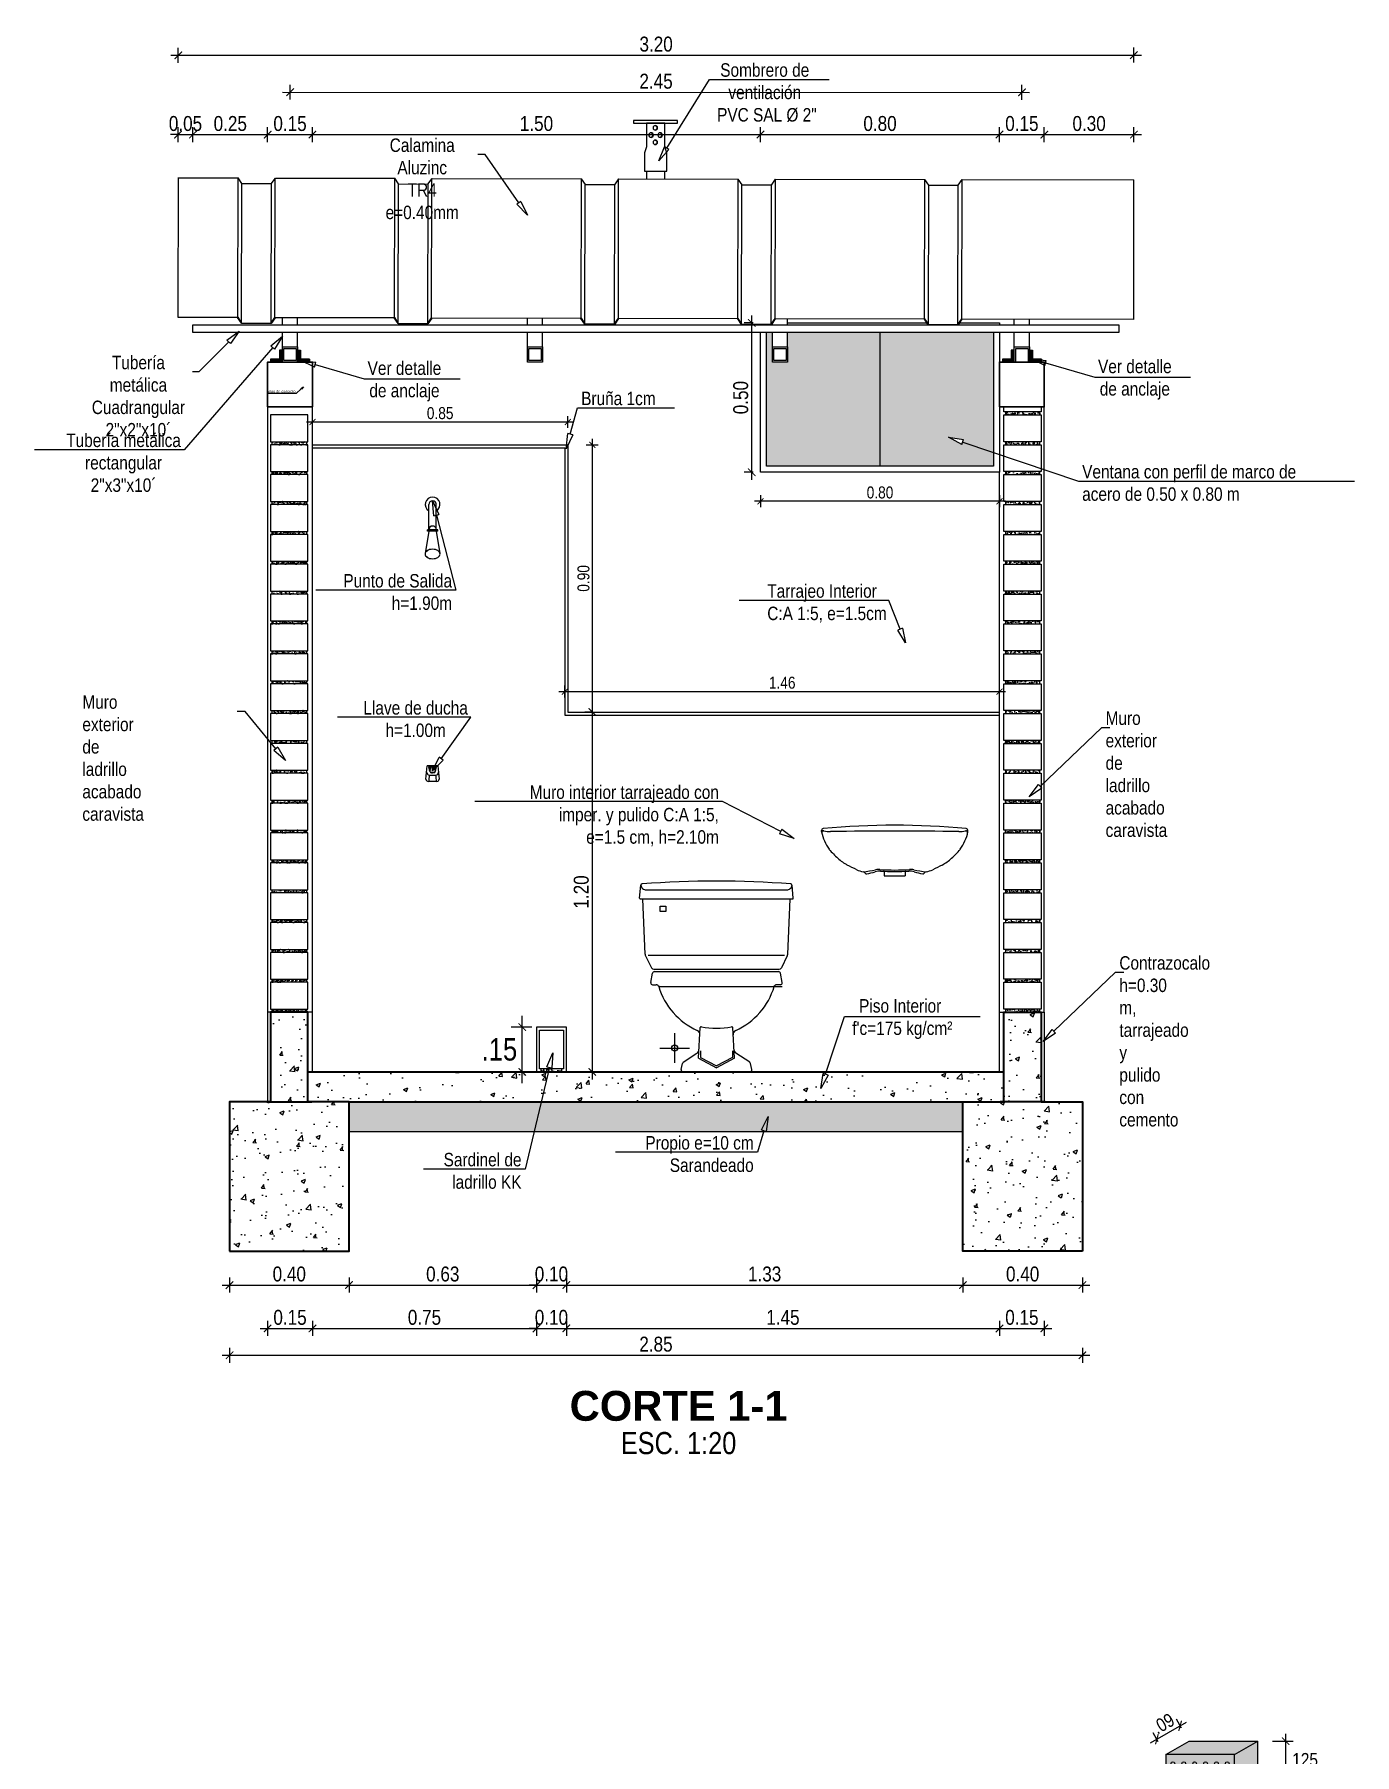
# Model space of a CAD drawing. Header units: metres. Extents: x 116.6 to 157, y -0.9 to 78.1.
# Drawn here: x 117.13 to 121.55, y 65.8 to 71.56 of the extents above; entities that cross this region are included whole.
import ezdxf
from ezdxf import colors
from ezdxf.entities.mleader import LeaderData, LeaderLine
from ezdxf.enums import TextEntityAlignment as Align
from ezdxf.math import Vec2, Vec3

# ---------------------------------------------------------------- set-up
doc = ezdxf.new("R2010")
doc.units = ezdxf.units.M
doc.layers.get('0').update_dxf_attribs({"color": 253})
doc.layers.get('Defpoints').update_dxf_attribs({"color": 30, "lineweight": 9})
for name, color, linetype, lineweight in [('-Accesorios PVC', 88, 'Continuous', 20), ('-Acero techos', 252, 'Continuous', 13), ('-Achurado', 251, 'Continuous', 5), ('-Acotado', 251, 'Continuous', 5), ('-Corte', 7, 'Continuous', 35), ('-Ladrillo', 34, 'Continuous', 9), ('-Techo', 136, 'Continuous', 20), ('-Textos', 7, 'Continuous', 20), ('-Vista', 148, 'Continuous', 9), ('C-COLUMNAS', 150, 'Continuous', 30), ('FIC-2ES_CONCRETO 210', 251, 'Continuous', 30), ('FIC-2ES_VEREDA', 253, 'Continuous', 5), ('pluma 1', 1, 'Continuous', 9), ('sanitarios', 134, 'Continuous', 15), ('ventana', 152, 'Continuous', 20)]:
    doc.layers.add(name, color=color, linetype=linetype, lineweight=lineweight)
doc.layers.add('A_50_CotasExter', color=253, linetype='Continuous')
doc.layers.add('G-TEXTOS-TITULOS', color=4, linetype='Continuous')
doc.layers.add('FIC-2ES_COTAS', color=7, linetype='Continuous', lineweight=5, true_color=0x6b006b)
doc.styles.add('-Arial Narrow', font='ARIALN.TTF')
doc.styles.add('25-TITULO', font='arialbd.ttf', dxfattribs={"height": 0.1})
doc.styles.add('COTAS Y DIRECTRIZ', font='ARIALN.TTF')
doc.dimstyles.new('Esc 1_20n', dxfattribs={"dimscale": 0.02, "dimtxt": 2, "dimasz": 1, "dimexe": 1, "dimexo": 1, "dimgap": 0.45, "dimtad": 1, "dimtoh": 1, "dimzin": 3, "dimdsep": 46, "dimtxsty": '-Arial Narrow', "dimblk": 'ARCHTICK', "dimcen": 1, "dimdle": 1, "dimclrd": 252, "dimclre": 252, "dimclrt": 252, "dimadec": 0, "dimazin": 0, "dimtfac": 1, "dimtix": 1, "dimtmove": 1, "dimatfit": 2, "dimldrblk": 'ARCHTICK', "dimfxl": 1, "dimfxlon": 1, "dimtolj": 2, "dimlwd": 5, "dimlwe": 5, "dimarcsym": 0})
doc.dimstyles.new('Esc 1_25', dxfattribs={"dimscale": 0.025, "dimtxt": 1.8, "dimasz": 1, "dimexe": 1, "dimexo": 2, "dimgap": 0.45, "dimtad": 2, "dimtih": 1, "dimtoh": 1, "dimzin": 4, "dimdsep": 46, "dimtxsty": '-Arial Narrow', "dimblk": 'ARCHTICK', "dimcen": 1, "dimdle": 1, "dimclrd": 256, "dimclre": 256, "dimclrt": 7, "dimadec": 0, "dimazin": 0, "dimtfac": 1, "dimtix": 1, "dimtmove": 1, "dimatfit": 2, "dimldrblk": 'ARCHTICK', "dimfxl": 1, "dimtolj": 2, "dimlwd": 5, "dimlwe": 0, "dimarcsym": 0})
doc.dimstyles.new('FIC - CORTE', dxfattribs={"dimtxt": 2, "dimasz": 1, "dimexe": 1.5, "dimexo": 0.625, "dimgap": 0.9, "dimtad": 2, "dimtih": 1, "dimtoh": 1, "dimzin": 4, "dimdsep": 46, "dimtxsty": 'COTAS Y DIRECTRIZ', "dimblk": 'ARCHTICK', "dimcen": 0.9, "dimdle": 1.5, "dimclrd": 256, "dimclre": 256, "dimclrt": 7, "dimadec": 0, "dimazin": 0, "dimtfac": 1, "dimtix": 1, "dimtmove": 2, "dimatfit": 3, "dimfxl": 1, "dimlwd": 5, "dimarcsym": 0})

msp = doc.modelspace()

# ---------------------------------------------------------------- texts
at = {"layer": '-Textos', "style": '-Arial Narrow'}
msp.add_text('ESC. 1:20', height=0.07408, dxfattribs=at).set_placement((119.2904, 66.8452), align=Align.MIDDLE_CENTER)
at = {"layer": 'G-TEXTOS-TITULOS', "color": 219, "true_color": 0x642165, "style": '25-TITULO'}
msp.add_text('CORTE 1-1', height=0.1, dxfattribs=at).set_placement((119.2907, 66.9699), align=Align.MIDDLE_CENTER)

# ---------------------------------------------------------------- blocks, each defined once
blk = doc.blocks.new('_ArchTick')
at = {"color": 0, "linetype": 'ByBlock', "const_width": 0.15}
blk.add_lwpolyline([(-0.5, -0.5), (0.5, 0.5)], dxfattribs=at)
blk = doc.blocks.new('*D89')
at = {"layer": '-Acotado', "color": 252, "lineweight": 5, "transparency": 16777216}
for p, q in [((118.0648, 70.2444), (118.0648, 70.2844)), ((118.9198, 70.2444), (118.9198, 70.2844)), ((118.0448, 70.2644), (118.9398, 70.2644))]:
    blk.add_line(p, q, dxfattribs=at)
at = {"layer": 'Defpoints', "color": 0, "transparency": 16777216}
for p in [(118.9198, 70.2644), (118.0648, 70.1781), (118.9198, 70.1781)]:
    blk.add_point(p, dxfattribs=at)
at = {"layer": '-Acotado', "color": 252, "lineweight": 5, "transparency": 16777216, "xscale": 0.02, "yscale": 0.02, "zscale": 0.02, "rotation": 180}
blk.add_blockref('_ArchTick', (118.0648, 70.2644), dxfattribs=at)
at = {"layer": '-Acotado', "color": 252, "lineweight": 5, "transparency": 16777216, "xscale": 0.02, "yscale": 0.02, "zscale": 0.02}
blk.add_blockref('_ArchTick', (118.9198, 70.2644), dxfattribs=at)
at = {"layer": '-Acotado', "color": 252, "transparency": 16777216, "insert": (118.4923, 70.2938), "char_height": 0.04, "attachment_point": 5, "style": '-Arial Narrow'}
blk.add_mtext('\\A2;0.85', dxfattribs=at)
blk = doc.blocks.new('*D87')
at = {"layer": '-Acotado', "color": 252, "lineweight": 5, "transparency": 16777216}
for p, q in [((118.9816, 70.1881), (119.0216, 70.1881)), ((119.0016, 70.2081), (119.0016, 69.2731)), ((118.9816, 69.2931), (119.0216, 69.2931))]:
    blk.add_line(p, q, dxfattribs=at)
at = {"layer": 'Defpoints', "color": 0, "transparency": 16777216}
for p in [(118.9198, 70.1881), (118.9198, 69.2931), (119.0016, 69.2931)]:
    blk.add_point(p, dxfattribs=at)
at = {"layer": '-Acotado', "color": 252, "lineweight": 5, "transparency": 16777216, "xscale": 0.02, "yscale": 0.02, "zscale": 0.02}
for p, rotation in [((119.0016, 70.1881), 90), ((119.0016, 69.2931), 270)]:
    blk.add_blockref('_ArchTick', p, dxfattribs=dict(at, rotation=rotation))
at = {"layer": '-Acotado', "color": 252, "transparency": 16777216, "insert": (118.9722, 69.7406), "char_height": 0.04, "attachment_point": 5, "rotation": 90, "style": '-Arial Narrow'}
blk.add_mtext('\\A2;0.90', dxfattribs=at)
blk = doc.blocks.new('*D86')
at = {"layer": '-Acotado', "color": 252, "lineweight": 5, "transparency": 16777216}
for p, q in [((118.8898, 69.3616), (120.3848, 69.3616)), ((118.9098, 69.3416), (118.9098, 69.3816)), ((120.3648, 69.3416), (120.3648, 69.3816))]:
    blk.add_line(p, q, dxfattribs=at)
at = {"layer": 'Defpoints', "color": 0, "transparency": 16777216}
for p in [(120.3648, 69.3616), (118.9098, 69.2831), (120.3648, 69.2831)]:
    blk.add_point(p, dxfattribs=at)
at = {"layer": '-Acotado', "color": 252, "lineweight": 5, "transparency": 16777216, "xscale": 0.02, "yscale": 0.02, "zscale": 0.02, "rotation": 180}
blk.add_blockref('_ArchTick', (118.9098, 69.3616), dxfattribs=at)
at = {"layer": '-Acotado', "color": 252, "lineweight": 5, "transparency": 16777216, "xscale": 0.02, "yscale": 0.02, "zscale": 0.02}
blk.add_blockref('_ArchTick', (120.3648, 69.3616), dxfattribs=at)
at = {"layer": '-Acotado', "color": 252, "transparency": 16777216, "insert": (119.6373, 69.3911), "char_height": 0.04, "attachment_point": 5, "style": '-Arial Narrow'}
blk.add_mtext('\\A2;1.46', dxfattribs=at)
blk = doc.blocks.new('*D88')
at = {"layer": '-Acotado', "color": 252, "lineweight": 5, "transparency": 16777216}
for p, q in [((120.3848, 69.9988), (119.5448, 69.9988)), ((119.5648, 70.0188), (119.5648, 69.9788)), ((120.3648, 70.0188), (120.3648, 69.9788))]:
    blk.add_line(p, q, dxfattribs=at)
at = {"layer": 'Defpoints', "color": 0, "transparency": 16777216}
for p in [(119.5648, 70.096), (120.3648, 70.096), (119.5648, 69.9988)]:
    blk.add_point(p, dxfattribs=at)
at = {"layer": '-Acotado', "color": 252, "lineweight": 5, "transparency": 16777216, "xscale": 0.02, "yscale": 0.02, "zscale": 0.02, "rotation": 180}
blk.add_blockref('_ArchTick', (119.5648, 69.9988), dxfattribs=at)
at = {"layer": '-Acotado', "color": 252, "lineweight": 5, "transparency": 16777216, "xscale": 0.02, "yscale": 0.02, "zscale": 0.02}
blk.add_blockref('_ArchTick', (120.3648, 69.9988), dxfattribs=at)
at = {"layer": '-Acotado', "color": 252, "transparency": 16777216, "insert": (119.9648, 70.0282), "char_height": 0.04, "attachment_point": 5, "style": '-Arial Narrow'}
blk.add_mtext('\\A2;0.80', dxfattribs=at)
blk = doc.blocks.new('*D85')
at = {"layer": 'Defpoints', "color": 0, "transparency": 16777216}
for p in [(118.7672, 68.2381), (118.8148, 68.2381), (118.8148, 68.0881)]:
    blk.add_point(p, dxfattribs=at)
at = {"layer": 'FIC-2ES_COTAS', "lineweight": 5, "transparency": 16777216}
blk.add_line((118.7672, 68.0506), (118.7672, 68.2756), dxfattribs=at)
at = {"layer": 'FIC-2ES_COTAS', "lineweight": -2, "transparency": 16777216}
for p, q in [((118.7992, 68.2381), (118.7297, 68.2381)), ((118.7992, 68.0881), (118.7297, 68.0881))]:
    blk.add_line(p, q, dxfattribs=at)
at = {"layer": 'FIC-2ES_COTAS', "lineweight": 5, "transparency": 16777216, "xscale": 0.025, "yscale": 0.025, "zscale": 0.025}
for p, rotation in [((118.7672, 68.2381), 89.99989381602272), ((118.7672, 68.0881), 269.9998938160227)]:
    blk.add_blockref('_ArchTick', p, dxfattribs=dict(at, rotation=rotation))
at = {"layer": 'FIC-2ES_COTAS', "color": 250, "transparency": 16777216, "insert": (118.6907, 68.1631), "char_height": 0.075, "attachment_point": 5, "style": 'COTAS Y DIRECTRIZ'}
blk.add_mtext('.15', dxfattribs=at)
blk = doc.blocks.new('Ladrillo de Canto')
at = {"layer": '-Achurado', "ltscale": 0.009}
h = blk.add_hatch(dxfattribs=at)
h.set_pattern_fill('AR-CONC', color=256, scale=0.0001)
h.paths.add_polyline_path([(0.0575, 0.01), (-0.0575, 0.01), (-0.0575, 0), (0.0575, 0)])
at = {"layer": '-Ladrillo', "lineweight": 5}
for p, q in [((-0.0625, 0.1), (0.0625, 0.1)), ((-0.0625, 0.01), (-0.0625, 0.1)), ((0.0625, 0.1), (0.0625, 0.01)), ((0.0625, 0.01), (-0.0625, 0.01))]:
    blk.add_line(p, q, dxfattribs=at)
blk.add_lwpolyline([(0.0575, 0.01), (-0.0575, 0.01), (-0.0575, 0), (0.0575, 0)], close=True, dxfattribs=at)
blk = doc.blocks.new('*U635')
at = {"layer": '-Acotado', "xscale": -1}
blk.add_blockref('Ladrillo de Canto', (0, -0.05), dxfattribs=at)
blk = doc.blocks.new('*U636')
at = {"layer": '-Acotado', "color": 0, "linetype": 'ByBlock', "lineweight": -2, "transparency": 16777216}
for p in [(0, 1.9), (0, 1.8)]:
    blk.add_blockref('*U635', p, dxfattribs=at)
at = {"layer": '-Acotado', "color": 0, "linetype": 'ByBlock', "lineweight": -2}
for p in [(0, 1.7), (0, 1.6), (0, 1.5), (0, 1.4), (0, 1.3), (0, 1.2), (0, 1.1), (0, 1), (0, 0.9), (0, 0.8), (0, 0.7), (0, 0.6), (0, 0.5), (0, 0.4), (0, 0.3), (0, 0.2), (0, 0.1), (0, 0)]:
    blk.add_blockref('*U635', p, dxfattribs=at)
blk = doc.blocks.new('*U639')
at = {"layer": '-Acotado', "xscale": -1}
blk.add_blockref('Ladrillo de Canto', (0, -0.05), dxfattribs=at)
blk = doc.blocks.new('*U640')
at = {"layer": '-Acotado', "color": 0, "linetype": 'ByBlock', "lineweight": -2, "transparency": 16777216}
for p in [(0, 1.9), (0, 1.8)]:
    blk.add_blockref('*U639', p, dxfattribs=at)
at = {"layer": '-Acotado', "color": 0, "linetype": 'ByBlock', "lineweight": -2}
for p in [(0, 1.7), (0, 1.6), (0, 1.5), (0, 1.4), (0, 1.3), (0, 1.2), (0, 1.1), (0, 1), (0, 0.9), (0, 0.8), (0, 0.7), (0, 0.6), (0, 0.5), (0, 0.4), (0, 0.3), (0, 0.2), (0, 0.1), (0, 0)]:
    blk.add_blockref('*U639', p, dxfattribs=at)
blk = doc.blocks.new('_ClosedBlank')
at = {"color": 0, "linetype": 'ByBlock', "lineweight": -2}
for p, q in [((-1, 0.17), (0, 0)), ((-1, 0.17), (-1, -0.17)), ((0, 0), (-1, -0.17))]:
    blk.add_line(p, q, dxfattribs=at)
blk = doc.blocks.new('Sombrero de Ventilacion')
at = {"layer": '-Accesorios PVC', "ltscale": 0.009}
for points in [[(-0.105, 0.2436), (0.105, 0.2436), (0.105, 0.23), (-0.105, 0.23)], [(0.0529, 0.089), (0.0529, 0), (-0.0529, 0), (-0.0529, 0.089), (-0.0443, 0.1163), (-0.0443, 0.23), (0.0443, 0.23), (0.0443, 0.1163)]]:
    blk.add_lwpolyline(points, close=True, dxfattribs=at)
for centre in [(-0.0216, 0.1732), (0.0014, 0.2076), (0.0216, 0.1732), (0.0014, 0.1387)]:
    blk.add_circle(centre, 0.0109, dxfattribs=at)
for centre in [(-0.0179, 0.1732), (0.0051, 0.2076), (0.0253, 0.1732), (0.0051, 0.1387)]:
    blk.add_arc(centre, 0.0115, 108.86934, 251.13066, dxfattribs=at)
blk = doc.blocks.new('*D641')
at = {"layer": 'A_50_CotasExter', "color": 252, "lineweight": 5, "transparency": 16777216}
for p, q in [((117.7873, 67.3993), (117.7873, 67.3493)), ((118.1873, 67.3993), (118.1873, 67.3493)), ((117.7623, 67.3743), (118.2123, 67.3743))]:
    blk.add_line(p, q, dxfattribs=at)
at = {"layer": 'Defpoints', "color": 0, "transparency": 16777216}
for p in [(117.7873, 68.0881), (118.1873, 67.4881), (118.1873, 67.3743)]:
    blk.add_point(p, dxfattribs=at)
at = {"layer": 'A_50_CotasExter', "color": 252, "lineweight": 5, "transparency": 16777216, "xscale": 0.025, "yscale": 0.025, "zscale": 0.025, "rotation": 180}
blk.add_blockref('_ArchTick', (117.7873, 67.3743), dxfattribs=at)
at = {"layer": 'A_50_CotasExter', "color": 252, "lineweight": 5, "transparency": 16777216, "xscale": 0.025, "yscale": 0.025, "zscale": 0.025}
blk.add_blockref('_ArchTick', (118.1873, 67.3743), dxfattribs=at)
at = {"layer": 'A_50_CotasExter', "color": 252, "transparency": 16777216, "insert": (117.9873, 67.4111), "char_height": 0.05, "attachment_point": 5, "style": '-Arial Narrow'}
blk.add_mtext('\\A2;0.40', dxfattribs=at)
blk = doc.blocks.new('*D642')
at = {"layer": 'A_50_CotasExter', "color": 252, "lineweight": 5, "transparency": 16777216}
for p, q in [((118.1873, 67.3993), (118.1873, 67.3493)), ((118.8148, 67.3993), (118.8148, 67.3493)), ((118.1623, 67.3743), (118.8398, 67.3743))]:
    blk.add_line(p, q, dxfattribs=at)
at = {"layer": 'Defpoints', "color": 0, "transparency": 16777216}
for p in [(118.8148, 68.2381), (118.1873, 67.4881), (118.8148, 67.3743)]:
    blk.add_point(p, dxfattribs=at)
at = {"layer": 'A_50_CotasExter', "color": 252, "lineweight": 5, "transparency": 16777216, "xscale": 0.025, "yscale": 0.025, "zscale": 0.025, "rotation": 180}
blk.add_blockref('_ArchTick', (118.1873, 67.3743), dxfattribs=at)
at = {"layer": 'A_50_CotasExter', "color": 252, "lineweight": 5, "transparency": 16777216, "xscale": 0.025, "yscale": 0.025, "zscale": 0.025}
blk.add_blockref('_ArchTick', (118.8148, 67.3743), dxfattribs=at)
at = {"layer": 'A_50_CotasExter', "color": 252, "transparency": 16777216, "insert": (118.5011, 67.4111), "char_height": 0.05, "attachment_point": 5, "style": '-Arial Narrow'}
blk.add_mtext('\\A2;0.63', dxfattribs=at)
blk = doc.blocks.new('*D643')
at = {"layer": 'A_50_CotasExter', "color": 252, "lineweight": 5, "transparency": 16777216}
for p, q in [((118.8148, 67.3993), (118.8148, 67.3493)), ((118.9148, 67.3993), (118.9148, 67.3493)), ((118.8148, 67.3743), (118.7898, 67.3743)), ((118.8148, 67.3743), (118.9148, 67.3743)), ((118.9148, 67.3743), (118.9398, 67.3743))]:
    blk.add_line(p, q, dxfattribs=at)
at = {"layer": 'Defpoints', "color": 0, "transparency": 16777216}
for p in [(118.8148, 68.2381), (118.9148, 68.2381), (118.9148, 67.3743)]:
    blk.add_point(p, dxfattribs=at)
at = {"layer": 'A_50_CotasExter', "color": 252, "lineweight": 5, "transparency": 16777216, "xscale": 0.025, "yscale": 0.025, "zscale": 0.025}
blk.add_blockref('_ArchTick', (118.8148, 67.3743), dxfattribs=at)
at = {"layer": 'A_50_CotasExter', "color": 252, "lineweight": 5, "transparency": 16777216, "xscale": 0.025, "yscale": 0.025, "zscale": 0.025, "rotation": 180}
blk.add_blockref('_ArchTick', (118.9148, 67.3743), dxfattribs=at)
at = {"layer": 'A_50_CotasExter', "color": 252, "transparency": 16777216, "insert": (118.8648, 67.4111), "char_height": 0.05, "attachment_point": 5, "style": '-Arial Narrow'}
blk.add_mtext('\\A2;0.10', dxfattribs=at)
blk = doc.blocks.new('*D644')
at = {"layer": 'A_50_CotasExter', "color": 252, "lineweight": 5, "transparency": 16777216}
for p, q in [((118.9148, 67.3993), (118.9148, 67.3493)), ((120.2423, 67.3993), (120.2423, 67.3493)), ((118.8898, 67.3743), (120.2673, 67.3743))]:
    blk.add_line(p, q, dxfattribs=at)
at = {"layer": 'Defpoints', "color": 0, "transparency": 16777216}
for p in [(118.9148, 68.2381), (120.2423, 67.4881), (120.2423, 67.3743)]:
    blk.add_point(p, dxfattribs=at)
at = {"layer": 'A_50_CotasExter', "color": 252, "lineweight": 5, "transparency": 16777216, "xscale": 0.025, "yscale": 0.025, "zscale": 0.025, "rotation": 180}
blk.add_blockref('_ArchTick', (118.9148, 67.3743), dxfattribs=at)
at = {"layer": 'A_50_CotasExter', "color": 252, "lineweight": 5, "transparency": 16777216, "xscale": 0.025, "yscale": 0.025, "zscale": 0.025}
blk.add_blockref('_ArchTick', (120.2423, 67.3743), dxfattribs=at)
at = {"layer": 'A_50_CotasExter', "color": 252, "transparency": 16777216, "insert": (119.5786, 67.4111), "char_height": 0.05, "attachment_point": 5, "style": '-Arial Narrow'}
blk.add_mtext('\\A2;1.33', dxfattribs=at)
blk = doc.blocks.new('*D645')
at = {"layer": 'A_50_CotasExter', "color": 252, "lineweight": 5, "transparency": 16777216}
for p, q in [((120.2423, 67.3993), (120.2423, 67.3493)), ((120.6423, 67.3993), (120.6423, 67.3493)), ((120.2173, 67.3743), (120.6673, 67.3743))]:
    blk.add_line(p, q, dxfattribs=at)
at = {"layer": 'Defpoints', "color": 0, "transparency": 16777216}
for p in [(120.2423, 67.4881), (120.6423, 67.4881), (120.6423, 67.3743)]:
    blk.add_point(p, dxfattribs=at)
at = {"layer": 'A_50_CotasExter', "color": 252, "lineweight": 5, "transparency": 16777216, "xscale": 0.025, "yscale": 0.025, "zscale": 0.025, "rotation": 180}
blk.add_blockref('_ArchTick', (120.2423, 67.3743), dxfattribs=at)
at = {"layer": 'A_50_CotasExter', "color": 252, "lineweight": 5, "transparency": 16777216, "xscale": 0.025, "yscale": 0.025, "zscale": 0.025}
blk.add_blockref('_ArchTick', (120.6423, 67.3743), dxfattribs=at)
at = {"layer": 'A_50_CotasExter', "color": 252, "transparency": 16777216, "insert": (120.4423, 67.4111), "char_height": 0.05, "attachment_point": 5, "style": '-Arial Narrow'}
blk.add_mtext('\\A2;0.40', dxfattribs=at)
blk = doc.blocks.new('*D646')
at = {"layer": 'A_50_CotasExter', "color": 252, "lineweight": 5, "transparency": 16777216}
for p, q in [((117.7873, 67.1643), (117.7873, 67.1143)), ((120.6423, 67.1643), (120.6423, 67.1143)), ((117.7623, 67.1393), (120.6673, 67.1393))]:
    blk.add_line(p, q, dxfattribs=at)
at = {"layer": 'Defpoints', "color": 0, "transparency": 16777216}
for p in [(117.7873, 68.0881), (120.6423, 68.0881), (120.6423, 67.1393)]:
    blk.add_point(p, dxfattribs=at)
at = {"layer": 'A_50_CotasExter', "color": 252, "lineweight": 5, "transparency": 16777216, "xscale": 0.025, "yscale": 0.025, "zscale": 0.025, "rotation": 180}
blk.add_blockref('_ArchTick', (117.7873, 67.1393), dxfattribs=at)
at = {"layer": 'A_50_CotasExter', "color": 252, "lineweight": 5, "transparency": 16777216, "xscale": 0.025, "yscale": 0.025, "zscale": 0.025}
blk.add_blockref('_ArchTick', (120.6423, 67.1393), dxfattribs=at)
at = {"layer": 'A_50_CotasExter', "color": 252, "transparency": 16777216, "insert": (119.2148, 67.1761), "char_height": 0.05, "attachment_point": 5, "style": '-Arial Narrow'}
blk.add_mtext('\\A2;2.85', dxfattribs=at)
blk = doc.blocks.new('*D648')
at = {"layer": 'A_50_CotasExter', "color": 252, "lineweight": 5, "transparency": 16777216}
for p, q in [((118.0398, 67.2291), (118.8398, 67.2291)), ((118.0648, 67.2541), (118.0648, 67.2041)), ((118.8148, 67.2541), (118.8148, 67.2041))]:
    blk.add_line(p, q, dxfattribs=at)
at = {"layer": 'Defpoints', "color": 0, "transparency": 16777216}
for p in [(118.0648, 68.0881), (118.8148, 68.0881), (118.8148, 67.2291)]:
    blk.add_point(p, dxfattribs=at)
at = {"layer": 'A_50_CotasExter', "color": 252, "lineweight": 5, "transparency": 16777216, "xscale": 0.025, "yscale": 0.025, "zscale": 0.025}
for p, rotation in [((118.0648, 67.2291), 179.9999992229524), ((118.8148, 67.2291), 359.9999992229523)]:
    blk.add_blockref('_ArchTick', p, dxfattribs=dict(at, rotation=rotation))
at = {"layer": 'A_50_CotasExter', "color": 252, "transparency": 16777216, "insert": (118.4398, 67.2659), "char_height": 0.05, "attachment_point": 5, "rotation": 360, "style": '-Arial Narrow'}
blk.add_mtext('\\A2;0.75', dxfattribs=at)
blk = doc.blocks.new('*D649')
at = {"layer": 'A_50_CotasExter', "color": 252, "lineweight": 5, "transparency": 16777216}
for p, q in [((118.8148, 67.2291), (118.7898, 67.2291)), ((118.8148, 67.2541), (118.8148, 67.2041)), ((118.8148, 67.2291), (118.9148, 67.2291)), ((118.9148, 67.2541), (118.9148, 67.2041)), ((118.9148, 67.2291), (118.9398, 67.2291))]:
    blk.add_line(p, q, dxfattribs=at)
at = {"layer": 'Defpoints', "color": 0, "transparency": 16777216}
for p in [(118.8148, 68.0881), (118.9148, 68.0881), (118.9148, 67.2291)]:
    blk.add_point(p, dxfattribs=at)
at = {"layer": 'A_50_CotasExter', "color": 252, "lineweight": 5, "transparency": 16777216, "xscale": 0.025, "yscale": 0.025, "zscale": 0.025}
for p, rotation in [((118.8148, 67.2291), 359.9999992229523), ((118.9148, 67.2291), 179.9999992229524)]:
    blk.add_blockref('_ArchTick', p, dxfattribs=dict(at, rotation=rotation))
at = {"layer": 'A_50_CotasExter', "color": 252, "transparency": 16777216, "insert": (118.8648, 67.2659), "char_height": 0.05, "attachment_point": 5, "rotation": 360, "style": '-Arial Narrow'}
blk.add_mtext('\\A2;0.10', dxfattribs=at)
blk = doc.blocks.new('*D650')
at = {"layer": 'A_50_CotasExter', "color": 252, "lineweight": 5, "transparency": 16777216}
for p, q in [((118.8898, 67.2291), (120.3898, 67.2291)), ((118.9148, 67.2541), (118.9148, 67.2041)), ((120.3648, 67.2541), (120.3648, 67.2041))]:
    blk.add_line(p, q, dxfattribs=at)
at = {"layer": 'Defpoints', "color": 0, "transparency": 16777216}
for p in [(118.9148, 68.0881), (120.3648, 68.0881), (120.3648, 67.2291)]:
    blk.add_point(p, dxfattribs=at)
at = {"layer": 'A_50_CotasExter', "color": 252, "lineweight": 5, "transparency": 16777216, "xscale": 0.025, "yscale": 0.025, "zscale": 0.025}
for p, rotation in [((118.9148, 67.2291), 179.9999992229524), ((120.3648, 67.2291), 359.9999992229523)]:
    blk.add_blockref('_ArchTick', p, dxfattribs=dict(at, rotation=rotation))
at = {"layer": 'A_50_CotasExter', "color": 252, "transparency": 16777216, "insert": (119.6398, 67.2659), "char_height": 0.05, "attachment_point": 5, "rotation": 360, "style": '-Arial Narrow'}
blk.add_mtext('\\A2;1.45', dxfattribs=at)
blk = doc.blocks.new('*D651')
at = {"layer": 'A_50_CotasExter', "color": 252, "lineweight": 5, "transparency": 16777216}
for p, q in [((120.3398, 67.2291), (120.5398, 67.2291)), ((120.3648, 67.2541), (120.3648, 67.2041)), ((120.5148, 67.2541), (120.5148, 67.2041))]:
    blk.add_line(p, q, dxfattribs=at)
at = {"layer": 'Defpoints', "color": 0, "transparency": 16777216}
for p in [(120.3648, 68.0881), (120.5148, 68.0881), (120.5148, 67.2291)]:
    blk.add_point(p, dxfattribs=at)
at = {"layer": 'A_50_CotasExter', "color": 252, "lineweight": 5, "transparency": 16777216, "xscale": 0.025, "yscale": 0.025, "zscale": 0.025}
for p, rotation in [((120.3648, 67.2291), 179.9999992229524), ((120.5148, 67.2291), 359.9999992229523)]:
    blk.add_blockref('_ArchTick', p, dxfattribs=dict(at, rotation=rotation))
at = {"layer": 'A_50_CotasExter', "color": 252, "transparency": 16777216, "insert": (120.4398, 67.2659), "char_height": 0.05, "attachment_point": 5, "rotation": 360, "style": '-Arial Narrow'}
blk.add_mtext('\\A2;0.15', dxfattribs=at)
blk = doc.blocks.new('*D652')
at = {"layer": 'A_50_CotasExter', "color": 252, "lineweight": 5, "transparency": 16777216}
for p, q in [((117.9651, 71.3688), (120.4651, 71.3681)), ((117.9901, 71.3437), (117.9901, 71.3937)), ((120.4401, 71.3431), (120.4401, 71.3931))]:
    blk.add_line(p, q, dxfattribs=at)
at = {"layer": 'Defpoints', "color": 0, "transparency": 16777216}
for p in [(120.4401, 71.3681), (117.9898, 70.3154), (120.4398, 70.3147)]:
    blk.add_point(p, dxfattribs=at)
at = {"layer": 'A_50_CotasExter', "color": 252, "lineweight": 5, "transparency": 16777216, "xscale": 0.025, "yscale": 0.025, "zscale": 0.025}
for p, rotation in [((117.9901, 71.3687), 179.984360985541), ((120.4401, 71.3681), 359.9843609855409)]:
    blk.add_blockref('_ArchTick', p, dxfattribs=dict(at, rotation=rotation))
at = {"layer": 'A_50_CotasExter', "color": 252, "transparency": 16777216, "insert": (119.2151, 71.4052), "char_height": 0.05, "attachment_point": 5, "rotation": 359.98436, "style": '-Arial Narrow'}
blk.add_mtext('\\A2;2.45', dxfattribs=at)
blk = doc.blocks.new('*D653')
at = {"layer": 'A_50_CotasExter', "color": 252, "lineweight": 5, "transparency": 16777216}
for p, q in [((117.6398, 71.2267), (117.9398, 71.2267)), ((117.6648, 71.2017), (117.6648, 71.2517)), ((117.9148, 71.2017), (117.9148, 71.2517))]:
    blk.add_line(p, q, dxfattribs=at)
at = {"layer": 'Defpoints', "color": 0, "transparency": 16777216}
for p in [(117.9148, 71.2267), (117.6648, 70.5642), (117.9148, 70.5642)]:
    blk.add_point(p, dxfattribs=at)
at = {"layer": 'A_50_CotasExter', "color": 252, "lineweight": 5, "transparency": 16777216, "xscale": 0.025, "yscale": 0.025, "zscale": 0.025, "rotation": 180}
blk.add_blockref('_ArchTick', (117.6648, 71.2267), dxfattribs=at)
at = {"layer": 'A_50_CotasExter', "color": 252, "lineweight": 5, "transparency": 16777216, "xscale": 0.025, "yscale": 0.025, "zscale": 0.025}
blk.add_blockref('_ArchTick', (117.9148, 71.2267), dxfattribs=at)
at = {"layer": 'A_50_CotasExter', "color": 252, "transparency": 16777216, "insert": (117.7898, 71.2635), "char_height": 0.05, "attachment_point": 5, "style": '-Arial Narrow'}
blk.add_mtext('\\A2;0.25', dxfattribs=at)
blk = doc.blocks.new('*D654')
at = {"layer": 'A_50_CotasExter', "color": 252, "lineweight": 5, "transparency": 16777216}
for p, q in [((117.8898, 71.2267), (118.0898, 71.2267)), ((117.9148, 71.2017), (117.9148, 71.2517)), ((118.0648, 71.2017), (118.0648, 71.2517))]:
    blk.add_line(p, q, dxfattribs=at)
at = {"layer": 'Defpoints', "color": 0, "transparency": 16777216}
for p in [(118.0648, 71.2267), (117.9148, 70.4647), (118.0648, 70.4647)]:
    blk.add_point(p, dxfattribs=at)
at = {"layer": 'A_50_CotasExter', "color": 252, "lineweight": 5, "transparency": 16777216, "xscale": 0.025, "yscale": 0.025, "zscale": 0.025, "rotation": 180}
blk.add_blockref('_ArchTick', (117.9148, 71.2267), dxfattribs=at)
at = {"layer": 'A_50_CotasExter', "color": 252, "lineweight": 5, "transparency": 16777216, "xscale": 0.025, "yscale": 0.025, "zscale": 0.025}
blk.add_blockref('_ArchTick', (118.0648, 71.2267), dxfattribs=at)
at = {"layer": 'A_50_CotasExter', "color": 252, "transparency": 16777216, "insert": (117.9898, 71.2635), "char_height": 0.05, "attachment_point": 5, "style": '-Arial Narrow'}
blk.add_mtext('\\A2;0.15', dxfattribs=at)
blk = doc.blocks.new('*D655')
at = {"layer": 'A_50_CotasExter', "color": 252, "lineweight": 5, "transparency": 16777216}
for p, q in [((118.0398, 71.2267), (119.5898, 71.2267)), ((118.0648, 71.2017), (118.0648, 71.2517)), ((119.5648, 71.2017), (119.5648, 71.2517))]:
    blk.add_line(p, q, dxfattribs=at)
at = {"layer": 'Defpoints', "color": 0, "transparency": 16777216}
for p in [(119.5648, 71.2267), (118.0648, 70.4647), (119.5648, 70.096)]:
    blk.add_point(p, dxfattribs=at)
at = {"layer": 'A_50_CotasExter', "color": 252, "lineweight": 5, "transparency": 16777216, "xscale": 0.025, "yscale": 0.025, "zscale": 0.025, "rotation": 180}
blk.add_blockref('_ArchTick', (118.0648, 71.2267), dxfattribs=at)
at = {"layer": 'A_50_CotasExter', "color": 252, "lineweight": 5, "transparency": 16777216, "xscale": 0.025, "yscale": 0.025, "zscale": 0.025}
blk.add_blockref('_ArchTick', (119.5648, 71.2267), dxfattribs=at)
at = {"layer": 'A_50_CotasExter', "color": 252, "transparency": 16777216, "insert": (118.8148, 71.2635), "char_height": 0.05, "attachment_point": 5, "style": '-Arial Narrow'}
blk.add_mtext('\\A2;1.50', dxfattribs=at)
blk = doc.blocks.new('*D656')
at = {"layer": 'A_50_CotasExter', "color": 252, "lineweight": 5, "transparency": 16777216}
for p, q in [((119.5398, 71.2267), (120.3898, 71.2267)), ((119.5648, 71.2017), (119.5648, 71.2517)), ((120.3648, 71.2017), (120.3648, 71.2517))]:
    blk.add_line(p, q, dxfattribs=at)
at = {"layer": 'Defpoints', "color": 0, "transparency": 16777216}
for p in [(120.3648, 71.2267), (119.5648, 70.096), (120.3648, 70.096)]:
    blk.add_point(p, dxfattribs=at)
at = {"layer": 'A_50_CotasExter', "color": 252, "lineweight": 5, "transparency": 16777216, "xscale": 0.025, "yscale": 0.025, "zscale": 0.025, "rotation": 180}
blk.add_blockref('_ArchTick', (119.5648, 71.2267), dxfattribs=at)
at = {"layer": 'A_50_CotasExter', "color": 252, "lineweight": 5, "transparency": 16777216, "xscale": 0.025, "yscale": 0.025, "zscale": 0.025}
blk.add_blockref('_ArchTick', (120.3648, 71.2267), dxfattribs=at)
at = {"layer": 'A_50_CotasExter', "color": 252, "transparency": 16777216, "insert": (119.9648, 71.2635), "char_height": 0.05, "attachment_point": 5, "style": '-Arial Narrow'}
blk.add_mtext('\\A2;0.80', dxfattribs=at)
blk = doc.blocks.new('*D657')
at = {"layer": 'A_50_CotasExter', "color": 252, "lineweight": 5, "transparency": 16777216}
for p, q in [((120.3398, 71.2267), (120.5398, 71.2267)), ((120.3648, 71.2017), (120.3648, 71.2517)), ((120.5148, 71.2017), (120.5148, 71.2517))]:
    blk.add_line(p, q, dxfattribs=at)
at = {"layer": 'Defpoints', "color": 0, "transparency": 16777216}
for p in [(120.5148, 71.2267), (120.5148, 70.3147), (120.3648, 70.096)]:
    blk.add_point(p, dxfattribs=at)
at = {"layer": 'A_50_CotasExter', "color": 252, "lineweight": 5, "transparency": 16777216, "xscale": 0.025, "yscale": 0.025, "zscale": 0.025, "rotation": 180}
blk.add_blockref('_ArchTick', (120.3648, 71.2267), dxfattribs=at)
at = {"layer": 'A_50_CotasExter', "color": 252, "lineweight": 5, "transparency": 16777216, "xscale": 0.025, "yscale": 0.025, "zscale": 0.025}
blk.add_blockref('_ArchTick', (120.5148, 71.2267), dxfattribs=at)
at = {"layer": 'A_50_CotasExter', "color": 252, "transparency": 16777216, "insert": (120.4398, 71.2635), "char_height": 0.05, "attachment_point": 5, "style": '-Arial Narrow'}
blk.add_mtext('\\A2;0.15', dxfattribs=at)
blk = doc.blocks.new('*D658')
at = {"layer": 'A_50_CotasExter', "color": 252, "lineweight": 5, "transparency": 16777216}
for p, q in [((120.4898, 71.2267), (120.8398, 71.2267)), ((120.5148, 71.2017), (120.5148, 71.2517)), ((120.8148, 71.2017), (120.8148, 71.2517))]:
    blk.add_line(p, q, dxfattribs=at)
at = {"layer": 'Defpoints', "color": 0, "transparency": 16777216}
for p in [(120.8148, 71.2267), (120.8148, 71.0749), (120.5148, 70.3147)]:
    blk.add_point(p, dxfattribs=at)
at = {"layer": 'A_50_CotasExter', "color": 252, "lineweight": 5, "transparency": 16777216, "xscale": 0.025, "yscale": 0.025, "zscale": 0.025, "rotation": 180}
blk.add_blockref('_ArchTick', (120.5148, 71.2267), dxfattribs=at)
at = {"layer": 'A_50_CotasExter', "color": 252, "lineweight": 5, "transparency": 16777216, "xscale": 0.025, "yscale": 0.025, "zscale": 0.025}
blk.add_blockref('_ArchTick', (120.8148, 71.2267), dxfattribs=at)
at = {"layer": 'A_50_CotasExter', "color": 252, "transparency": 16777216, "insert": (120.6648, 71.2635), "char_height": 0.05, "attachment_point": 5, "style": '-Arial Narrow'}
blk.add_mtext('\\A2;0.30', dxfattribs=at)
blk = doc.blocks.new('*D659')
at = {"layer": 'A_50_CotasExter', "color": 252, "lineweight": 5, "transparency": 16777216}
for p, q in [((117.5908, 71.4924), (120.8398, 71.4928)), ((117.6158, 71.4674), (117.6158, 71.5174)), ((120.8148, 71.4678), (120.8148, 71.5178))]:
    blk.add_line(p, q, dxfattribs=at)
at = {"layer": 'Defpoints', "color": 0, "transparency": 16777216}
for p in [(120.8148, 71.4928), (117.6159, 71.0821), (120.8148, 71.0825)]:
    blk.add_point(p, dxfattribs=at)
at = {"layer": 'A_50_CotasExter', "color": 252, "lineweight": 5, "transparency": 16777216, "xscale": 0.025, "yscale": 0.025, "zscale": 0.025}
for p, rotation in [((117.6158, 71.4924), 180.0080432990749), ((120.8148, 71.4928), 0.008043299074957532)]:
    blk.add_blockref('_ArchTick', p, dxfattribs=dict(at, rotation=rotation))
at = {"layer": 'A_50_CotasExter', "color": 252, "transparency": 16777216, "insert": (119.2153, 71.5294), "char_height": 0.05, "attachment_point": 5, "rotation": 0.00804, "style": '-Arial Narrow'}
blk.add_mtext('\\A2;3.20', dxfattribs=at)
blk = doc.blocks.new('*D662')
at = {"layer": '-Acotado', "lineweight": 5, "transparency": 16777216}
blk.add_line((120.8699, 65.841), (120.9912, 65.911), dxfattribs=at)
at = {"layer": '-Acotado', "lineweight": 0, "transparency": 16777216}
for p, q in [((120.9742, 65.8904), (120.957, 65.9202)), ((120.8963, 65.8454), (120.8791, 65.8752))]:
    blk.add_line(p, q, dxfattribs=at)
at = {"layer": 'Defpoints', "color": 0, "transparency": 16777216}
for p in [(120.9695, 65.8985), (120.9992, 65.8471), (120.9213, 65.8021)]:
    blk.add_point(p, dxfattribs=at)
at = {"layer": '-Acotado', "lineweight": 5, "transparency": 16777216, "xscale": 0.025, "yscale": 0.025, "zscale": 0.025}
for p, rotation in [((120.9695, 65.8985), 30.00000000002148), ((120.8916, 65.8535), 210.0000000000215)]:
    blk.add_blockref('_ArchTick', p, dxfattribs=dict(at, rotation=rotation))
at = {"layer": '-Acotado', "color": 7, "transparency": 16777216, "insert": (120.9134, 65.9057), "char_height": 0.045, "attachment_point": 5, "rotation": 30, "style": '-Arial Narrow'}
blk.add_mtext('\\A2;.09', dxfattribs=at)
blk = doc.blocks.new('*D684')
at = {"layer": 'A_50_CotasExter', "color": 252, "lineweight": 5, "transparency": 16777216}
for p, q in [((119.5355, 70.071), (119.5355, 70.621)), ((119.5398, 70.596), (119.5105, 70.596)), ((119.5398, 70.096), (119.5105, 70.096))]:
    blk.add_line(p, q, dxfattribs=at)
at = {"layer": 'Defpoints', "color": 0, "transparency": 16777216}
for p in [(119.5355, 70.596), (119.5648, 70.596), (119.5648, 70.096)]:
    blk.add_point(p, dxfattribs=at)
at = {"layer": 'A_50_CotasExter', "color": 252, "lineweight": 5, "transparency": 16777216, "xscale": 0.025, "yscale": 0.025, "zscale": 0.025}
for p, rotation in [((119.5355, 70.596), 90), ((119.5355, 70.096), 270)]:
    blk.add_blockref('_ArchTick', p, dxfattribs=dict(at, rotation=rotation))
at = {"layer": 'A_50_CotasExter', "color": 252, "transparency": 16777216, "insert": (119.4987, 70.346), "char_height": 0.05, "attachment_point": 5, "rotation": 90, "style": '-Arial Narrow'}
blk.add_mtext('\\A2;0.50', dxfattribs=at)
blk = doc.blocks.new('*D742')
at = {"layer": 'A_50_CotasExter', "color": 252, "lineweight": 5, "transparency": 16777216}
for p, q in [((117.8898, 67.2291), (118.0898, 67.2291)), ((117.9148, 67.2541), (117.9148, 67.2041)), ((118.0648, 67.2541), (118.0648, 67.2041))]:
    blk.add_line(p, q, dxfattribs=at)
at = {"layer": 'Defpoints', "color": 0, "transparency": 16777216}
for p in [(117.9148, 68.0881), (118.0648, 68.0881), (118.0648, 67.2291)]:
    blk.add_point(p, dxfattribs=at)
at = {"layer": 'A_50_CotasExter', "color": 252, "lineweight": 5, "transparency": 16777216, "xscale": 0.025, "yscale": 0.025, "zscale": 0.025}
for p, rotation in [((117.9148, 67.2291), 179.9999992229524), ((118.0648, 67.2291), 359.9999992229523)]:
    blk.add_blockref('_ArchTick', p, dxfattribs=dict(at, rotation=rotation))
at = {"layer": 'A_50_CotasExter', "color": 252, "transparency": 16777216, "insert": (117.9898, 67.2659), "char_height": 0.05, "attachment_point": 5, "rotation": 360, "style": '-Arial Narrow'}
blk.add_mtext('\\A2;0.15', dxfattribs=at)
blk = doc.blocks.new('*D828')
at = {"layer": 'Defpoints', "color": 0, "transparency": 16777216}
for p in [(119.0216, 69.2931), (119.0016, 68.0881), (119.0216, 68.0881)]:
    blk.add_point(p, dxfattribs=at)
at = {"layer": 'FIC-2ES_VEREDA', "color": 252, "lineweight": 5, "transparency": 16777216}
for p, q in [((119.0016, 69.3181), (119.0016, 68.0631)), ((119.0016, 69.2931), (118.9766, 69.2931)), ((119.0016, 68.0881), (118.9766, 68.0881))]:
    blk.add_line(p, q, dxfattribs=at)
at = {"layer": 'FIC-2ES_VEREDA', "color": 252, "lineweight": 5, "transparency": 16777216, "xscale": 0.025, "yscale": 0.025, "zscale": 0.025}
for p, rotation in [((119.0016, 69.2931), 90), ((119.0016, 68.0881), 270)]:
    blk.add_blockref('_ArchTick', p, dxfattribs=dict(at, rotation=rotation))
at = {"layer": 'FIC-2ES_VEREDA', "color": 252, "transparency": 16777216, "insert": (118.9649, 68.6906), "char_height": 0.05, "attachment_point": 5, "rotation": 90, "style": '-Arial Narrow'}
blk.add_mtext('\\A2;1.20', dxfattribs=at)
blk = doc.blocks.new('*D830')
at = {"layer": 'A_50_CotasExter', "color": 252, "lineweight": 5, "transparency": 16777216}
for p, q in [((117.6148, 71.2267), (117.5898, 71.2267)), ((117.6148, 71.2017), (117.6148, 71.2517)), ((117.6148, 71.2267), (117.6648, 71.2267)), ((117.6648, 71.2017), (117.6648, 71.2517)), ((117.6648, 71.2267), (117.6898, 71.2267))]:
    blk.add_line(p, q, dxfattribs=at)
at = {"layer": 'Defpoints', "color": 0, "transparency": 16777216}
for p in [(117.6648, 71.2267), (117.6148, 70.5642), (117.6648, 70.5642)]:
    blk.add_point(p, dxfattribs=at)
at = {"layer": 'A_50_CotasExter', "color": 252, "lineweight": 5, "transparency": 16777216, "xscale": 0.025, "yscale": 0.025, "zscale": 0.025}
blk.add_blockref('_ArchTick', (117.6148, 71.2267), dxfattribs=at)
at = {"layer": 'A_50_CotasExter', "color": 252, "lineweight": 5, "transparency": 16777216, "xscale": 0.025, "yscale": 0.025, "zscale": 0.025, "rotation": 180}
blk.add_blockref('_ArchTick', (117.6648, 71.2267), dxfattribs=at)
at = {"layer": 'A_50_CotasExter', "color": 252, "transparency": 16777216, "insert": (117.6398, 71.2635), "char_height": 0.05, "attachment_point": 5, "style": '-Arial Narrow'}
blk.add_mtext('\\A2;0.05', dxfattribs=at)
blk = doc.blocks.new('*D647')
at = {"layer": 'A_50_CotasExter', "color": 252, "lineweight": 5, "transparency": 16777216}
for p, q in [((117.8898, -0.859), (118.0898, -0.859)), ((117.9148, -0.834), (117.9148, -0.884)), ((118.0648, -0.834), (118.0648, -0.884))]:
    blk.add_line(p, q, dxfattribs=at)
at = {"layer": 'Defpoints', "color": 0, "transparency": 16777216}
for p in [(118.0648, 68.0881), (117.9148, 0), (118.0648, -0.859)]:
    blk.add_point(p, dxfattribs=at)
at = {"layer": 'A_50_CotasExter', "color": 252, "lineweight": 5, "transparency": 16777216, "xscale": 0.025, "yscale": 0.025, "zscale": 0.025}
for p, rotation in [((117.9148, -0.859), 179.9999992229524), ((118.0648, -0.859), 359.9999992229523)]:
    blk.add_blockref('_ArchTick', p, dxfattribs=dict(at, rotation=rotation))
at = {"layer": 'A_50_CotasExter', "color": 252, "transparency": 16777216, "insert": (117.9898, -0.8223), "char_height": 0.05, "attachment_point": 5, "rotation": 360, "style": '-Arial Narrow'}
blk.add_mtext('\\A2;0.15', dxfattribs=at)
blk = doc.blocks.new('Ladrillo Kink Kong')
at = {"layer": '-Acotado'}
h = blk.add_hatch(color=20, dxfattribs=at)
h.dxf.hatch_style = 1
h.set_gradient(color1=(255, 63, 0), color2=(255, 127, 0), tint=1, name='INVCYLINDER')
h.paths.add_polyline_path([(0.115, 0.125), (0.1929, 0.17), (-0.0371, 0.17), (-0.115, 0.125)])
h.paths.add_polyline_path([(0.115, 0), (0.1929, 0.045), (0.1929, 0.17), (0.115, 0.125)])
h.paths.add_polyline_path([(0.115, 0), (0.115, 0.125), (-0.115, 0.125), (-0.115, 0)])
h.paths.add_polyline_path([(0.097, 0.0625, -1), (0.0846, 0.0625, -1)], flags=16)
h.paths.add_polyline_path([(0.012, 0.0299, -1), (0.0244, 0.0299, -1)], flags=16)
h.paths.add_polyline_path([(0.012, 0.0625, -1), (0.0244, 0.0625, -1)], flags=16)
h.paths.add_polyline_path([(-0.0607, 0.0299, -1), (-0.0483, 0.0299, -1)], flags=16)
h.paths.add_polyline_path([(-0.097, 0.0299, -1), (-0.0846, 0.0299, -1)], flags=16)
h.paths.add_polyline_path([(-0.097, 0.0625, -1), (-0.0846, 0.0625, -1)], flags=16)
h = blk.add_hatch(color=256, dxfattribs=at)
h.dxf.hatch_style = 1
h.paths.add_polyline_path([(-0.097, 0.0951, 1), (-0.0846, 0.0951, 1)])
h.paths.add_polyline_path([(-0.0607, 0.0951, 1), (-0.0483, 0.0951, 1)])
h.paths.add_polyline_path([(-0.012, 0.0951, 1), (-0.0244, 0.0951, 1)])
h.paths.add_polyline_path([(0.0244, 0.0951, 1), (0.012, 0.0951, 1)])
h.paths.add_polyline_path([(0.0607, 0.0951, 1), (0.0483, 0.0951, 1)])
h.paths.add_polyline_path([(0.0846, 0.0951, 1), (0.097, 0.0951, 1)])
h.paths.add_polyline_path([(0.097, 0.0625, 1), (0.0846, 0.0625, 1)])
h.paths.add_polyline_path([(0.0607, 0.0625, 1), (0.0483, 0.0625, 1)])
h.paths.add_polyline_path([(0.012, 0.0625, 1), (0.0244, 0.0625, 1)])
h.paths.add_polyline_path([(-0.0244, 0.0625, 1), (-0.012, 0.0625, 1)])
h.paths.add_polyline_path([(-0.0483, 0.0625, 1), (-0.0607, 0.0625, 1)])
h.paths.add_polyline_path([(-0.097, 0.0625, 1), (-0.0846, 0.0625, 1)])
h.paths.add_polyline_path([(-0.097, 0.0299, 1), (-0.0846, 0.0299, 1)])
h.paths.add_polyline_path([(-0.0483, 0.0299, 1), (-0.0607, 0.0299, 1)])
h.paths.add_polyline_path([(-0.0244, 0.0299, 1), (-0.012, 0.0299, 1)])
h.paths.add_polyline_path([(0.0244, 0.0299, 1), (0.012, 0.0299, 1)])
h.paths.add_polyline_path([(0.0607, 0.0299, 1), (0.0483, 0.0299, 1)])
h.paths.add_polyline_path([(0.0846, 0.0299, 1), (0.097, 0.0299, 1)])
at = {"layer": '-Ladrillo', "lineweight": 5}
for points in [[(-0.115, 0.125), (-0.0371, 0.17)], [(-0.0371, 0.17), (0.1929, 0.17)], [(0.115, 0.125), (0.1929, 0.17)], [(0.1929, 0.045), (0.1929, 0.17)], [(0.115, 0), (0.1929, 0.045)]]:
    blk.add_lwpolyline(points, dxfattribs=at)
blk.add_lwpolyline([(0.115, 0), (0.115, 0.125), (-0.115, 0.125), (-0.115, 0)], close=True, dxfattribs=at)
for centre in [(-0.0908, 0.0951), (-0.0908, 0.0625), (-0.0545, 0.0951), (-0.0545, 0.0625), (-0.0182, 0.0951), (-0.0182, 0.0625), (0.0182, 0.0951), (0.0182, 0.0625), (0.0545, 0.0951), (0.0545, 0.0625), (0.0908, 0.0951), (0.0908, 0.0625), (-0.0908, 0.0299), (-0.0545, 0.0299), (-0.0182, 0.0299), (0.0182, 0.0299), (0.0545, 0.0299), (0.0908, 0.0299)]:
    blk.add_circle(centre, 0.0062, dxfattribs=at)
blk = doc.blocks.new('*D661')
at = {"layer": '-Acotado', "lineweight": 0, "transparency": 16777216}
for p, q in [((121.2792, 65.8471), (121.3477, 65.8471)), ((121.2792, 65.7221), (121.3477, 65.7221))]:
    blk.add_line(p, q, dxfattribs=at)
at = {"layer": '-Acotado', "lineweight": 5, "transparency": 16777216}
blk.add_line((121.3227, 65.8721), (121.3227, 65.6971), dxfattribs=at)
at = {"layer": 'Defpoints', "color": 0, "transparency": 16777216}
for p in [(121.2292, 65.8471), (121.2292, 65.7221), (121.3227, 65.7221)]:
    blk.add_point(p, dxfattribs=at)
at = {"layer": '-Acotado', "lineweight": 5, "transparency": 16777216, "xscale": 0.025, "yscale": 0.025, "zscale": 0.025}
for p, rotation in [((121.3227, 65.8471), 90), ((121.3227, 65.7221), 270)]:
    blk.add_blockref('_ArchTick', p, dxfattribs=dict(at, rotation=rotation))
at = {"layer": '-Acotado', "color": 7, "transparency": 16777216, "insert": (121.3807, 65.7846), "char_height": 0.045, "attachment_point": 5, "style": '-Arial Narrow'}
blk.add_mtext('\\A2;.125', dxfattribs=at)

# ---------------------------------------------------------------- dimensions: what is measured, and where the dimension line sits
at = {"layer": '-Acotado'}
for base, p1, p2, picture, middle in [((118.9198301, 70.2644185), (118.0648302, 70.1781492), (118.9198301, 70.1781492), '*D89', (118.4923301, 70.2938415)), ((119.5648, 69.9988), (120.3648, 70.096), (119.5648, 70.096), '*D88', (119.9648, 70.0282))]:
    dim = msp.add_linear_dim(base=base, p1=p1, p2=p2, dimstyle='Esc 1_20n', dxfattribs=at)
    dim.commit()
    dim.dimension.update_dxf_attribs({"geometry": picture, "text_midpoint": middle})
dim = msp.add_linear_dim(base=(119.001629349, 69.293149237), p1=(118.919830113, 70.188149245), p2=(118.919830113, 69.293149237), angle=90, dimstyle='Esc 1_20n', dxfattribs=at)
dim.commit()
dim.dimension.update_dxf_attribs({"geometry": '*D87', "text_midpoint": (118.972206429, 69.740649241)})
dim = msp.add_aligned_dim(p1=(118.9098301, 69.2831492), p2=(120.3648302, 69.2831493), distance=0.0784892, dimstyle='Esc 1_20n', dxfattribs=at)
dim.commit()
dim.dimension.update_dxf_attribs({"geometry": '*D86', "text_midpoint": (119.6373301, 69.3910614)})
dim = msp.add_aligned_dim(p1=(120.9213, 65.8021), p2=(120.9992, 65.8471), distance=0.0594, dimstyle='Esc 1_25', override={"dimtih": 0}, dxfattribs=at)
dim.commit()
dim.dimension.update_dxf_attribs({"geometry": '*D662', "text_midpoint": (120.9134, 65.9057)})
dim = msp.add_linear_dim(base=(121.3227, 65.7221), p1=(121.2292, 65.8471), p2=(121.2292, 65.7221), angle=90, dimstyle='Esc 1_25', override={"dimdec": 3}, dxfattribs=at)
dim.commit()
dim.dimension.update_dxf_attribs({"geometry": '*D661', "text_midpoint": (121.3807, 65.7846)})
at = {"layer": 'A_50_CotasExter'}
for p1, p2, distance, picture, middle in [((117.6159, 71.0821), (120.8148, 71.0825), 0.4103, '*D659', (119.2153, 71.5294)), ((117.9898, 70.3154), (120.4398, 70.3147), 1.0533, '*D652', (119.2151, 71.4052)), ((117.6148, 70.5642), (117.6648, 70.5642), 0.6625, '*D830', (117.6398, 71.2635)), ((117.6648, 70.5642), (117.9148, 70.5642), 0.6625, '*D653', (117.7898, 71.2635)), ((119.5648, 70.096), (119.5648, 70.596), 0.0293, '*D684', (119.4987, 70.346)), ((117.787332, 68.088149), (120.64233, 68.088149), -0.948805, '*D646', (119.214831, 67.176123))]:
    dim = msp.add_aligned_dim(p1=p1, p2=p2, distance=distance, dimstyle='Esc 1_20n', override={"dimscale": 0.025}, dxfattribs=at)
    dim.commit()
    dim.dimension.update_dxf_attribs({"geometry": picture, "text_midpoint": middle})
for base, p1, p2, picture, middle in [((118.0648, 71.2267), (117.9148, 70.4647), (118.0648, 70.4647), '*D654', (117.9898, 71.2635)), ((119.5648, 71.2267), (118.0648, 70.4647), (119.5648, 70.096), '*D655', (118.8148, 71.2635)), ((120.3648, 71.2267), (119.5648, 70.096), (120.3648, 70.096), '*D656', (119.9648, 71.2635)), ((120.5148, 71.2267), (120.3648, 70.096), (120.5148, 70.3147), '*D657', (120.4398, 71.2635)), ((120.8148, 71.2267), (120.5148, 70.3147), (120.8148, 71.0749), '*D658', (120.6648, 71.2635)), ((118.8148, 67.3743), (118.1873, 67.4881), (118.8148, 68.2381), '*D642', (118.5011, 67.4111)), ((118.9148, 67.3743), (118.8148, 68.2381), (118.9148, 68.2381), '*D643', (118.8648, 67.4111)), ((120.2423, 67.3743), (118.9148, 68.2381), (120.2423, 67.4881), '*D644', (119.5786, 67.4111)), ((118.1873, 67.3743), (117.7873, 68.0881), (118.1873, 67.4881), '*D641', (117.9873, 67.4111)), ((118.0648, -0.859), (117.9148, 0), (118.0648, 68.0881), '*D647', (117.9898, -0.8223)), ((118.0648, 67.2291), (117.9148, 68.0881), (118.0648, 68.0881), '*D742', (117.9898, 67.2659)), ((118.8148, 67.2291), (118.0648, 68.0881), (118.8148, 68.0881), '*D648', (118.4398, 67.2659)), ((118.9148, 67.2291), (118.8148, 68.0881), (118.9148, 68.0881), '*D649', (118.8648, 67.2659)), ((120.3648, 67.2291), (118.9148, 68.0881), (120.3648, 68.0881), '*D650', (119.6398, 67.2659)), ((120.5148, 67.2291), (120.3648, 68.0881), (120.5148, 68.0881), '*D651', (120.4398, 67.2659)), ((120.6423, 67.3743), (120.2423, 67.4881), (120.6423, 67.4881), '*D645', (120.4423, 67.4111))]:
    dim = msp.add_linear_dim(base=base, p1=p1, p2=p2, angle=180, dimstyle='Esc 1_20n', override={"dimscale": 0.025}, dxfattribs=at)
    dim.commit()
    dim.dimension.update_dxf_attribs({"geometry": picture, "text_midpoint": middle})
at = {"layer": 'FIC-2ES_COTAS'}
dim = msp.add_aligned_dim(p1=(118.8148, 68.0881), p2=(118.8148, 68.2381), distance=0.0476, dimstyle='FIC - CORTE', override={"dimtxt": 3, "dimclrt": 250}, dxfattribs=at)
dim.commit()
dim.dimension.update_dxf_attribs({"geometry": '*D85', "text_midpoint": (118.6907, 68.1631)})
at = {"layer": 'FIC-2ES_VEREDA'}
dim = msp.add_linear_dim(base=(119.001629349, 68.088149245), p1=(119.021629349, 69.293149237), p2=(119.021629349, 68.088149245), angle=90, dimstyle='Esc 1_20n', override={"dimscale": 0.025}, dxfattribs=at)
dim.commit()
dim.dimension.update_dxf_attribs({"geometry": '*D828', "text_midpoint": (118.9648507, 68.690649241)})

# ---------------------------------------------------------------- hatches: boundary and pattern name
at = {"layer": '-Accesorios PVC'}
h = msp.add_hatch(color=256, dxfattribs=at)
h.dxf.hatch_style = 1
h.paths.add_polyline_path([(117.9644, 70.4647), (117.9644, 70.5047), (117.9544, 70.5047), (117.9544, 70.4747), (117.9244, 70.4747), (117.9244, 70.4647)])
h = msp.add_hatch(color=256, dxfattribs=at)
h.dxf.hatch_style = 1
h.paths.add_polyline_path([(118.0153, 70.4647), (118.0153, 70.5047), (118.0253, 70.5047), (118.0253, 70.4747), (118.0553, 70.4747), (118.0553, 70.4647)])
h = msp.add_hatch(color=256, dxfattribs=at)
h.dxf.hatch_style = 1
h.paths.add_polyline_path([(120.4144, 70.4647), (120.4144, 70.5047), (120.4044, 70.5047), (120.4044, 70.4747), (120.3744, 70.4747), (120.3744, 70.4647)])
h = msp.add_hatch(color=256, dxfattribs=at)
h.dxf.hatch_style = 1
h.paths.add_polyline_path([(120.4653, 70.4647), (120.4653, 70.5047), (120.4753, 70.5047), (120.4753, 70.4747), (120.5053, 70.4747), (120.5053, 70.4647)])
at = {"layer": '-Acero techos', "true_color": 0xadddf7}
h = msp.add_hatch(dxfattribs=at)
h.set_pattern_fill('AR-CONC', color=141, scale=0.0001)
h.paths.add_polyline_path([(120.3448, 70.5642), (119.6554, 70.5642), (119.6553, 70.4647), (119.6044, 70.4647), (119.6044, 70.5642), (119.5848, 70.5642), (119.5848, 70.116), (120.3448, 70.116), (120.3448, 70.1624), (120.2419, 70.1972), (120.2392, 70.1893), (120.1945, 70.2131), (120.2446, 70.2051), (120.2419, 70.1972), (120.3448, 70.1624)])
at = {"layer": '-Achurado', "ltscale": 0.009}
h = msp.add_hatch(dxfattribs=at)
h.set_pattern_fill('AR-CONC', color=256, scale=0.0001)
h.set_pattern_definition([(50, (120.442332, 70.288149), (0.0182185, -0.001594), [0.001905, -0.020955]), (355, (120.442332, 70.28815), (-0.0035243, 0.0191057), [0.001524, -0.016764]), (100.45, (120.44385, 70.288016), (0.014694, 0.017512), [0.001619, -0.017809]), (46.184, (120.442332, 70.29323), (0.027108, -0.004204), [0.0028575, -0.0314325]), (96.636, (120.44459, 70.29288), (0.02374, 0.024743), [0.0024285, -0.0267136]), (351.184, (120.442332, 70.29323), (0.02374, 0.024743), [0.002286, -0.025146]), (21, (120.444872, 70.291959), (0.0151614, -0.0102265), [0.001905, -0.020955]), (326, (120.444872, 70.29196), (0.00618, 0.018419), [0.001524, -0.016764]), (71.45, (120.446136, 70.291107), (0.0213416, 0.0081923), [0.001619, -0.017809]), (37.5, (120.442332, 70.288149), (0.00030886, 0.0084555), [0, -0.0165608, 0, -0.017018, 0, -0.0168275]), (7.5, (120.442332, 70.288149), (0.006682, 0.010018), [0, -0.0097028, 0, -0.0161798, 0, -0.0064135]), (327.5, (120.436668, 70.288149), (0.01355906, -0.0005729), [0, -0.00635, 0, -0.019812, 0, -0.026289]), (317.5, (120.434128, 70.288149), (0.014813, 0.0025426), [0, -0.008255, 0, -0.0131572, 0, -0.018669])])
h.paths.add_polyline_path([(120.4998, 70.2981), (120.3848, 70.2981), (120.3848, 70.2881), (120.4998, 70.2881)])
at = {"layer": '-Achurado', "lineweight": 5, "ltscale": 0.009}
h = msp.add_hatch(dxfattribs=at)
h.set_pattern_fill('AR-CONC', color=256, scale=0.0001)
h.set_pattern_definition([(50, (118.86483, 68.088149), (0.0182185, -0.001594), [0.001905, -0.020955]), (355, (118.86483, 68.08815), (-0.003524, 0.019106), [0.001524, -0.016764]), (100.45, (118.866348, 68.088016), (0.014694, 0.017512), [0.001619, -0.017809]), (46.184, (118.86483, 68.09323), (0.027108, -0.004204), [0.002857, -0.031432]), (96.636, (118.86709, 68.09288), (0.02374, 0.024743), [0.002429, -0.026714]), (351.18, (118.86483, 68.09323), (0.02374, 0.024743), [0.002286, -0.025146]), (21, (118.86737, 68.091959), (0.0151614, -0.0102265), [0.001905, -0.020955]), (326, (118.86737, 68.09196), (0.00618, 0.018419), [0.001524, -0.016764]), (71.45, (118.868634, 68.091107), (0.021342, 0.008192), [0.001619, -0.017809]), (37.5, (118.86483, 68.088149), (0.0003089, 0.0084555), [0, -0.0165608, 0, -0.017018, 0, -0.0168275]), (7.5, (118.86483, 68.088149), (0.006682, 0.010018), [0, -0.0097028, 0, -0.0161798, 0, -0.0064135]), (327.5, (118.859166, 68.088149), (0.0135591, -0.0005729), [0, -0.00635, 0, -0.019812, 0, -0.026289]), (317.5, (118.856626, 68.088149), (0.014813, 0.0025426), [0, -0.008255, 0, -0.0131572, 0, -0.018669])])
h.paths.add_polyline_path([(118.8998, 68.0981), (118.8298, 68.0981), (118.8298, 68.0881), (118.8998, 68.0881)])
at = {"layer": '-Achurado', "lineweight": 5}
h = msp.add_hatch(dxfattribs=at)
h.set_pattern_fill('AR-SAND', color=256, scale=0.0005)
h.set_pattern_definition([(37.5, (-5.758902, -0.438358), (-0.0008000156, 0.024470662), [0, -0.019304, 0, -0.02159, 0, -0.0206375]), (7.5, (-5.758902, -0.438358), (0.022476164, 0.035841255), [0, -0.010414, 0, -0.017399, 0, -0.0066675]), (327.5, (-5.774523, -0.438358), (0.0395496185, 7.18592e-05), [0, -0.00635, 0, -0.02286, 0, -0.029845]), (317.5, (-5.774523, -0.438358), (0.038177823, 0.011146466), [0, -0.003175, 0, -0.014986, 0, -0.017145])])
h.paths.add_polyline_path([(120.2423, 67.8881), (120.2423, 67.9881), (118.1873, 67.9881), (118.1873, 67.8881)])
at = {"lineweight": 5, "true_color": 0x636466}
h = msp.add_hatch(dxfattribs=at)
h.set_pattern_fill('AR-CONC', color=251, scale=0.0008)
h.set_pattern_definition([(50, (-1129.10711, -431.18411), (0.145747735, -0.012751268), [0.01524, -0.16764]), (355, (-1129.10711, -431.1841), (-0.028194737, 0.152845476), [0.012192, -0.134112467]), (100.451445, (-1129.09496, -431.18517), (0.117552998, 0.140094202), [0.012952007, -0.142472196]), (46.1842, (-1129.10711, -431.14347), (0.216863233, -0.033633862), [0.02286, -0.25146]), (96.635558, (-1129.08904, -431.14627), (0.189923307, 0.1979409), [0.01942802, -0.213708487]), (351.184151, (-1129.1071, -431.14347), (0.189923307, 0.1979409), [0.018287974, -0.201167786]), (21, (-1129.08679, -431.15363), (0.121291513, -0.081812159), [0.01524, -0.16764]), (326, (-1129.08679, -431.15363), (0.049441623, 0.147350373), [0.012192, -0.134112]), (71.451445, (-1129.07668, -431.16044), (0.170733135, 0.065538215), [0.012952007, -0.14247195]), (37.5, (-1129.10711, -431.184106), (0.0024708826, 0.067644031), [0, -0.1324864, 0, -0.136144, 0, -0.13462]), (7.5, (-1129.10711, -431.184106), (0.05345573, 0.08014446), [0, -0.0776224, 0, -0.1294384, 0, -0.051308]), (327.5, (-1129.152423, -431.184106), (0.1084724761, -0.0045829952), [0, -0.0508, 0, -0.158496, 0, -0.210312]), (317.5, (-1129.17274, -431.18411), (0.118503345, 0.020341193), [0, -0.06604, 0, -0.1052576, 0, -0.149352])])
h.paths.add_polyline_path([(117.9248, 68.2881), (117.9248, 67.9881), (117.7885, 67.9881), (117.7885, 67.4881), (118.1873, 67.4881), (118.1873, 67.9881), (118.0498, 67.9881), (118.0498, 68.2881)])
h = msp.add_hatch(dxfattribs=at)
h.set_pattern_fill('AR-CONC', color=251, scale=0.0008)
h.set_pattern_definition([(50, (-1127.449, -431.18411), (0.145747735, -0.012751268), [0.01524, -0.16764]), (355, (-1127.449, -431.1841), (-0.028194737, 0.152845476), [0.012192, -0.134112467]), (100.451445, (-1127.43686, -431.18517), (0.117552998, 0.140094202), [0.012952007, -0.142472196]), (46.1842, (-1127.449, -431.14347), (0.216863233, -0.033633862), [0.02286, -0.25146]), (96.635558, (-1127.43093, -431.14627), (0.189923307, 0.1979409), [0.01942802, -0.213708487]), (351.184151, (-1127.449, -431.14347), (0.189923307, 0.1979409), [0.018287974, -0.201167786]), (21, (-1127.42868, -431.15363), (0.121291513, -0.081812159), [0.01524, -0.16764]), (326, (-1127.42868, -431.15363), (0.049441623, 0.147350373), [0.012192, -0.134112]), (71.451445, (-1127.41857, -431.16044), (0.170733135, 0.065538215), [0.012952007, -0.14247195]), (37.5, (-1127.449, -431.184106), (0.0024708826, 0.067644031), [0, -0.1324864, 0, -0.136144, 0, -0.13462]), (7.5, (-1127.449, -431.184106), (0.05345573, 0.08014446), [0, -0.0776224, 0, -0.1294384, 0, -0.051308]), (327.5, (-1127.494315, -431.184106), (0.1084724761, -0.0045829952), [0, -0.0508, 0, -0.158496, 0, -0.210312]), (317.5, (-1127.51463, -431.18411), (0.118503345, 0.020341193), [0, -0.06604, 0, -0.1052576, 0, -0.149352])])
h.paths.add_polyline_path([(120.5048, 68.2881), (120.5048, 67.9881), (120.6411, 67.9881), (120.6411, 67.4881), (120.2423, 67.4881), (120.2423, 67.9881), (120.3798, 67.9881), (120.3798, 68.2881)])
h = msp.add_hatch(dxfattribs=at)
h.set_pattern_fill('AR-CONC', color=251, scale=0.0008)
h.set_pattern_definition([(50, (-5.7589, -0.43836), (0.14574774, -0.01275127), [0.01524, -0.16764]), (355, (-5.7589, -0.43836), (-0.02819474, 0.15284548), [0.012192, -0.13411247]), (100.45144, (-5.74676, -0.43942), (0.117553, 0.1400942), [0.012952, -0.1424722]), (46.1842, (-5.7589, -0.39772), (0.21686323, -0.03363386), [0.02286, -0.25146]), (96.63556, (-5.74083, -0.40052), (0.1899233, 0.1979409), [0.01942802, -0.2137085]), (351.18415, (-5.7589, -0.39772), (0.1899233, 0.1979409), [0.01828797, -0.2011678]), (21, (-5.73858, -0.40788), (0.12129151, -0.08181216), [0.01524, -0.16764]), (326, (-5.73858, -0.40788), (0.04944162, 0.14735037), [0.012192, -0.134112]), (71.45144, (-5.72847, -0.4147), (0.17073314, 0.06553822), [0.012952, -0.14247195]), (37.5, (-5.7589, -0.43836), (0.002470883, 0.067644031), [0, -0.1324864, 0, -0.136144, 0, -0.13462]), (7.5, (-5.7589, -0.43836), (0.05345573, 0.08014446), [0, -0.0776224, 0, -0.1294384, 0, -0.051308]), (327.5, (-5.804215, -0.43836), (0.108472476, -0.004582995), [0, -0.0508, 0, -0.158496, 0, -0.210312]), (317.5, (-5.82454, -0.43836), (0.118503345, 0.02034119), [0, -0.06604, 0, -0.1052576, 0, -0.149352])])
h.paths.add_polyline_path([(120.3773, 67.9881), (120.3773, 68.0881), (118.0498, 68.0881), (118.0498, 67.9881)])

# ---------------------------------------------------------------- linework, layer by layer
at = {"layer": '-Accesorios PVC', "lineweight": 5}
for p, q in [((117.9244, 70.4747), (117.9544, 70.4747)), ((118.0553, 70.4747), (118.0253, 70.4747)), ((120.3744, 70.4747), (120.4044, 70.4747)), ((120.5053, 70.4747), (120.4753, 70.4747))]:
    msp.add_line(p, q, dxfattribs=at)
at = {"layer": '-Acero techos', "color": 146, "ltscale": 0.009, "true_color": 0x105689}
for p, q in [((117.9644, 70.5896), (117.9644, 70.6135)), ((117.9644, 70.5155), (117.9644, 70.5642)), ((118.0153, 70.5896), (118.0153, 70.6134)), ((118.0153, 70.5155), (118.0153, 70.5642)), ((118.7844, 70.5896), (118.7844, 70.6135)), ((118.7844, 70.5155), (118.7844, 70.5642)), ((118.8353, 70.5896), (118.8353, 70.6134)), ((118.8353, 70.5155), (118.8353, 70.5642)), ((119.6044, 70.5896), (119.6044, 70.5958)), ((119.6044, 70.5155), (119.6044, 70.5642)), ((119.6553, 70.5896), (119.6553, 70.6107)), ((119.6553, 70.5155), (119.6553, 70.5642)), ((120.4144, 70.5896), (120.4144, 70.608)), ((120.4144, 70.5155), (120.4144, 70.5642)), ((120.4653, 70.5896), (120.4653, 70.6079)), ((120.4653, 70.5155), (120.4653, 70.5642))]:
    msp.add_line(p, q, dxfattribs=at)
for points in [[(117.6648, 70.5896), (120.7647, 70.5896), (120.7647, 70.5642), (117.6648, 70.5642)], [(117.9694, 70.4697), (117.9694, 70.5105), (118.0103, 70.5105), (118.0103, 70.4697)], [(118.7894, 70.4697), (118.7894, 70.5105), (118.8303, 70.5105), (118.8303, 70.4697)], [(119.6094, 70.4697), (119.6094, 70.5105), (119.6503, 70.5105), (119.6503, 70.4697)]]:
    msp.add_lwpolyline(points, close=True, dxfattribs=at)
for points in [[(118.0153, 70.4647), (117.9644, 70.4647), (117.9644, 70.5155), (118.0153, 70.5155), (118.0153, 70.4647)], [(118.8353, 70.4647), (118.7844, 70.4647), (118.7844, 70.5155), (118.8353, 70.5155), (118.8353, 70.4647)], [(119.6553, 70.4647), (119.6044, 70.4647), (119.6044, 70.5155), (119.6553, 70.5155), (119.6553, 70.4647)], [(120.4144, 70.4647), (120.4144, 70.5155), (120.4653, 70.5155), (120.4653, 70.4647)], [(120.4194, 70.4647), (120.4194, 70.5105), (120.4603, 70.5105), (120.4603, 70.4647)]]:
    msp.add_lwpolyline(points, dxfattribs=at)
at = {"layer": '-Achurado'}
msp.add_line((118.1873, 67.8881), (120.2423, 67.8881), dxfattribs=at)
at = {"layer": '-Acotado'}
for points in [[(117.9644, 70.4647), (117.9644, 70.5047), (117.9544, 70.5047), (117.9544, 70.4747), (117.9244, 70.4747), (117.9244, 70.4647), (117.9644, 70.4647)], [(118.0153, 70.4647), (118.0153, 70.5047), (118.0253, 70.5047), (118.0253, 70.4747), (118.0553, 70.4747), (118.0553, 70.4647), (118.0153, 70.4647)], [(120.4144, 70.4647), (120.4144, 70.5047), (120.4044, 70.5047), (120.4044, 70.4747), (120.3744, 70.4747), (120.3744, 70.4647), (120.4144, 70.4647)], [(120.4653, 70.4647), (120.4653, 70.5047), (120.4753, 70.5047), (120.4753, 70.4747), (120.5053, 70.4747), (120.5053, 70.4647), (120.4653, 70.4647)]]:
    msp.add_lwpolyline(points, dxfattribs=at)
at = {"layer": '-Corte', "ltscale": 0.009}
for p, q in [((118.0498, 68.0881), (120.3773, 68.0881)), ((117.9123, 67.9881), (118.0623, 67.9881)), ((118.1873, 67.9881), (120.2423, 67.9881)), ((120.5173, 67.9881), (120.3673, 67.9881))]:
    msp.add_line(p, q, dxfattribs=at)
for points in [[(117.7873, 67.4881), (118.1873, 67.4881), (118.1873, 67.9881), (118.0498, 67.9881), (118.0498, 68.2881), (117.9248, 68.2881), (117.9248, 67.9881), (117.7873, 67.9881), (117.7873, 67.4881)], [(120.6423, 67.4881), (120.2423, 67.4881), (120.2423, 67.9881), (120.3798, 67.9881), (120.3798, 68.2881), (120.5048, 68.2881), (120.5048, 67.9881), (120.6423, 67.9881), (120.6423, 67.4881)]]:
    msp.add_lwpolyline(points, dxfattribs=at)
at = {"layer": '-Ladrillo', "lineweight": 5}
for points in [[(120.5048, 70.3147), (120.5048, 70.2981), (120.3798, 70.2981), (120.3798, 70.3147)], [(118.8298, 68.0981), (118.8298, 68.0881), (118.8998, 68.0881), (118.8998, 68.0981)]]:
    msp.add_lwpolyline(points, dxfattribs=at)
for points in [[(120.4998, 70.2981), (120.3848, 70.2981), (120.3848, 70.2881), (120.4998, 70.2881)], [(118.9048, 68.2281), (118.9048, 68.0981), (118.8248, 68.0981), (118.8248, 68.2281)]]:
    msp.add_lwpolyline(points, close=True, dxfattribs=at)
at = {"layer": '-Techo'}
for p, q in [((117.6148, 70.6141), (117.6159, 71.0825)), ((117.6159, 71.0821), (117.8161, 71.0816)), ((117.8148, 70.6149), (117.8159, 71.0816)), ((117.8289, 71.0626), (117.8161, 71.0816)), ((117.9271, 71.0614), (117.9406, 71.0813)), ((117.9393, 70.6146), (117.9404, 71.081)), ((117.9406, 71.0813), (118.3406, 71.0804)), ((118.3393, 70.6137), (118.3404, 71.0804)), ((118.3534, 71.0614), (118.3406, 71.0804)), ((118.4516, 71.0602), (118.4652, 71.0802)), ((118.4639, 70.6134), (118.4649, 71.0798)), ((118.4652, 71.0802), (118.9657, 71.079)), ((117.8276, 70.5958), (117.8286, 71.063)), ((117.8289, 71.0626), (117.9283, 71.0624)), ((117.9265, 70.5956), (117.9276, 71.0624)), ((118.3521, 70.5947), (118.3531, 71.0618)), ((118.3534, 71.0614), (118.4529, 71.0612)), ((118.451, 70.5944), (118.4521, 71.0612)), ((118.9644, 70.6123), (118.9654, 71.079)), ((118.9784, 71.06), (118.9657, 71.079)), ((118.9771, 70.5933), (118.9782, 71.0604)), ((118.9784, 71.06), (119.0779, 71.0598)), ((119.0761, 70.593), (119.0771, 71.0598)), ((119.0767, 71.0588), (119.0902, 71.0788)), ((119.0889, 70.612), (119.0899, 71.0784)), ((119.0902, 71.0788), (119.4902, 71.0779)), ((119.4889, 70.6111), (119.4899, 71.0779)), ((119.5029, 71.0588), (119.4902, 71.0779)), ((119.5016, 70.5921), (119.5027, 71.0592)), ((119.5029, 71.0588), (119.6024, 71.0586)), ((119.6006, 70.5919), (119.6016, 71.0586)), ((119.6012, 71.0576), (119.6147, 71.0776)), ((119.6134, 70.6108), (119.6145, 71.0772)), ((119.6147, 71.0776), (120.1152, 71.0765)), ((120.1139, 70.6097), (120.115, 71.0765)), ((120.128, 71.0574), (120.1152, 71.0765)), ((120.1267, 70.5907), (120.1277, 71.0578)), ((120.128, 71.0574), (120.2269, 71.0572)), ((120.2256, 70.5905), (120.2267, 71.0572)), ((120.2269, 71.0572), (120.2397, 71.0762)), ((120.2384, 70.6094), (120.2395, 71.0758)), ((120.2397, 71.0762), (120.8148, 71.0749)), ((120.8148, 70.6071), (120.8148, 71.0749)), ((117.6148, 70.6153), (117.8148, 70.6149)), ((117.8143, 70.6139), (117.6148, 70.6143)), ((117.827, 70.5948), (117.8143, 70.6139)), ((117.8148, 70.6149), (117.8276, 70.5958)), ((117.927, 70.5946), (117.827, 70.5948)), ((117.8276, 70.5958), (117.927, 70.5956)), ((117.9399, 70.6136), (117.927, 70.5946)), ((118.3388, 70.6127), (117.9399, 70.6136)), ((118.3516, 70.5937), (118.3388, 70.6127)), ((118.4516, 70.5934), (118.3516, 70.5937)), ((118.4644, 70.6124), (118.4516, 70.5934)), ((118.9638, 70.6113), (118.4644, 70.6124)), ((118.9766, 70.5923), (118.9638, 70.6113)), ((119.0766, 70.592), (118.9766, 70.5923)), ((119.0894, 70.611), (119.0766, 70.592)), ((119.4884, 70.6101), (119.0894, 70.611)), ((119.5011, 70.5911), (119.4884, 70.6101)), ((119.6011, 70.5909), (119.5011, 70.5911)), ((119.6006, 70.5919), (119.6134, 70.6108)), ((119.6139, 70.6098), (119.6011, 70.5909)), ((119.6134, 70.6108), (120.1139, 70.6097)), ((120.1134, 70.6087), (119.6139, 70.6098)), ((120.1261, 70.5897), (120.1134, 70.6087)), ((120.1139, 70.6097), (120.1267, 70.5907)), ((120.2261, 70.5895), (120.1261, 70.5897)), ((120.1267, 70.5907), (120.2256, 70.5905)), ((120.2256, 70.5905), (120.2384, 70.6094)), ((120.239, 70.6084), (120.2261, 70.5895)), ((120.2384, 70.6094), (120.8148, 70.6081)), ((120.8148, 70.6071), (120.239, 70.6084))]:
    msp.add_line(p, q, dxfattribs=at)
for points in [[(117.9258, 70.5946), (117.9393, 70.6146), (118.3393, 70.6137), (118.3521, 70.5947), (118.4516, 70.5944)], [(118.4503, 70.5934), (118.4639, 70.6134), (118.9644, 70.6123), (118.9771, 70.5933), (119.0766, 70.593)], [(119.0754, 70.592), (119.0889, 70.612), (119.4889, 70.6111), (119.5016, 70.5921), (119.6006, 70.5919)]]:
    msp.add_lwpolyline(points, dxfattribs=at)
at = {"layer": '-Vista'}
for p, q in [((117.9148, 70.3154), (117.9148, 68.2881)), ((118.0648, 68.2881), (118.0648, 70.3154)), ((120.5148, 68.2881), (120.5148, 70.3147)), ((120.3648, 68.2881), (120.3648, 70.096))]:
    msp.add_line(p, q, dxfattribs=at)
for points in [[(117.9248, 68.2881), (117.9148, 68.2881), (117.9148, 67.9881)], [(118.0648, 68.0881), (118.0648, 68.2881), (118.0498, 68.2881)], [(120.3648, 68.0881), (120.3648, 68.2881), (120.3798, 68.2881)], [(120.5048, 68.2881), (120.5148, 68.2881), (120.5148, 67.9881)], [(118.9148, 68.0881), (118.9148, 68.2381), (118.8148, 68.2381), (118.8148, 68.0881)]]:
    msp.add_lwpolyline(points, dxfattribs=at)
for p, q in [((118.0648, 70.1881), (118.9198, 70.1881)), ((118.0648, 70.1781), (118.9098, 70.1781)), ((118.9098, 70.1781), (118.9098, 69.2831)), ((118.9098, 69.2831), (120.3648, 69.2831)), ((118.9198, 69.2931), (120.3648, 69.2931))]:
    msp.add_line(p, q)
msp.add_lwpolyline([(118.9198, 70.1881), (118.9198, 69.2931)])
at = {"layer": 'C-COLUMNAS'}
for p, q in [((118.0152, 70.4647), (117.9644, 70.4647)), ((117.9148, 70.3154), (117.9898, 70.3154))]:
    msp.add_line(p, q, dxfattribs=at)
at = {"layer": 'FIC-2ES_CONCRETO 210', "ltscale": 0.025}
for points in [[(117.9148, 70.3154), (118.0648, 70.3154), (118.0648, 70.4647), (117.9148, 70.4647)], [(120.3648, 70.3147), (120.5148, 70.3147), (120.5148, 70.4647), (120.3648, 70.4647)]]:
    msp.add_lwpolyline(points, close=True, dxfattribs=at)
at = {"layer": 'FIC-2ES_VEREDA'}
for p, q in [((119.9648, 70.116), (119.9648, 70.5642)), ((117.9644, 70.4647), (117.9644, 70.5047)), ((118.0153, 70.4647), (118.0153, 70.5047)), ((120.4144, 70.4647), (120.4144, 70.5047)), ((120.4653, 70.4647), (120.4653, 70.5047)), ((117.9644, 70.4647), (117.9244, 70.4647)), ((118.0153, 70.4647), (118.0553, 70.4647))]:
    msp.add_line(p, q, dxfattribs=at)
at = {"layer": 'pluma 1', "color": 152}
for points in [[(119.1835, 71.1037), (119.1835, 71.0785)], [(119.2436, 71.1037), (119.2436, 71.0784)]]:
    msp.add_lwpolyline(points, dxfattribs=at)
at = {"layer": 'sanitarios'}
for p, q in [((118.4545, 69.9035), (118.4545, 69.9881)), ((118.4795, 69.9035), (118.4795, 69.9881)), ((118.4545, 69.8985), (118.4421, 69.824)), ((118.4845, 69.9035), (118.4495, 69.9035)), ((118.4495, 69.8985), (118.4495, 69.9035)), ((118.4845, 69.8985), (118.4495, 69.8985)), ((118.4795, 69.8985), (118.4918, 69.824)), ((118.4845, 69.8985), (118.4845, 69.9035)), ((118.4445, 69.068), (118.4492, 69.1127)), ((118.4598, 69.1127), (118.4492, 69.1127)), ((118.4547, 69.1091), (118.4591, 69.1115)), ((118.4547, 69.1091), (118.4584, 69.0973)), ((118.4565, 69.0813), (118.4774, 69.0813)), ((118.4584, 69.0973), (118.4591, 69.1115)), ((118.4584, 69.0973), (118.4606, 69.1091)), ((118.4591, 69.1115), (118.4606, 69.1091)), ((118.4593, 69.0932), (118.4597, 69.091)), ((118.4636, 69.1091), (118.467, 69.1114)), ((118.4636, 69.1091), (118.467, 69.0961)), ((118.467, 69.0961), (118.467, 69.1114)), ((118.4703, 69.1091), (118.467, 69.1114)), ((118.4703, 69.1091), (118.467, 69.0961)), ((118.4749, 69.1115), (118.4734, 69.1091)), ((118.4755, 69.0973), (118.4734, 69.1091)), ((118.4858, 69.1127), (118.4742, 69.1127)), ((118.475, 69.0934), (118.4746, 69.0912)), ((118.4755, 69.0973), (118.4749, 69.1115)), ((118.4793, 69.1091), (118.4749, 69.1115)), ((118.4793, 69.1091), (118.4755, 69.0973)), ((118.4896, 69.068), (118.4858, 69.1127)), ((118.4811, 69.0609), (118.4529, 69.0609)), ((119.769, 68.8932), (119.769, 68.8968)), ((120.259, 68.8932), (120.259, 68.8968)), ((119.979, 68.7591), (119.979, 68.7441)), ((119.979, 68.7441), (120.049, 68.7441)), ((120.049, 68.7591), (120.049, 68.7441)), ((119.1602, 68.6704), (119.1645, 68.7138)), ((119.1632, 68.6671), (119.6716, 68.6671)), ((119.1787, 68.4824), (119.1709, 68.6661)), ((119.1802, 68.6981), (119.6545, 68.6981)), ((119.656, 68.4824), (119.6638, 68.6661)), ((119.6746, 68.6704), (119.6702, 68.7138)), ((119.2294, 68.6251), (119.2294, 68.6436)), ((119.2294, 68.6436), (119.2479, 68.6436)), ((119.2479, 68.6251), (119.2294, 68.6251)), ((119.2479, 68.6436), (119.2479, 68.6251)), ((119.1803, 68.4763), (119.2002, 68.4366)), ((119.1892, 68.4791), (119.6455, 68.4791)), ((119.2073, 68.4321), (119.6274, 68.4321)), ((119.6544, 68.4763), (119.6346, 68.4366)), ((119.1975, 68.3872), (119.2031, 68.4184)), ((119.2034, 68.3801), (119.2156, 68.3801)), ((119.21, 68.4241), (119.6247, 68.4241)), ((119.2302, 68.3741), (119.6374, 68.3741)), ((119.6314, 68.3801), (119.6191, 68.3801)), ((119.6373, 68.3872), (119.6316, 68.4184)), ((119.2774, 68.1181), (119.2774, 68.2181)), ((119.3571, 68.1341), (119.3632, 68.2363)), ((119.4776, 68.1341), (119.4716, 68.2363)), ((119.2274, 68.1681), (119.3274, 68.1681)), ((119.3063, 68.1207), (119.3521, 68.151)), ((119.3635, 68.1586), (119.3639, 68.1364)), ((119.4712, 68.1586), (119.4708, 68.1364)), ((119.5285, 68.1207), (119.4826, 68.151)), ((119.2992, 68.0966), (119.3033, 68.1163)), ((119.5288, 68.0881), (119.306, 68.0881)), ((119.3571, 68.1341), (119.4174, 68.1015)), ((119.3639, 68.1364), (119.4174, 68.1086)), ((119.4708, 68.1364), (119.4174, 68.1086)), ((119.4776, 68.1341), (119.4174, 68.1015)), ((119.5356, 68.0966), (119.5315, 68.1163))]:
    msp.add_line(p, q, dxfattribs=at)
msp.add_lwpolyline([(118.477, 69.8077, 0.077233), (118.4847, 69.8111, 0.107167), (118.4903, 69.8166, 0.297606), (118.4903, 69.8279, 0.107167), (118.4847, 69.8335, 0.077233), (118.477, 69.8369, 0.129171), (118.457, 69.8369, 0.077233), (118.4493, 69.8335, 0.107167), (118.4437, 69.8279, 0.297606), (118.4437, 69.8166, 0.107167), (118.4493, 69.8111, 0.077233), (118.457, 69.8077, 0.12917), (118.477, 69.8077)], format="xyb", dxfattribs=at)
for points in [[(118.4578, 69.0939), (118.4547, 69.1091)], [(118.4606, 69.1091), (118.4636, 69.1091)], [(118.4703, 69.1091), (118.4734, 69.1091)], [(118.4793, 69.1091), (118.4761, 69.0939)]]:
    msp.add_lwpolyline(points, dxfattribs=at)
msp.add_circle((119.2774, 68.1681), 0.01, dxfattribs=at)
for centre, radius, start, end in [((118.467, 69.9881), 0.0247, 300.34396, 239.65604), ((118.467, 69.9881), 0.0125, 0, 180), ((118.467, 69.9035), 0.0125, 0, 180), ((118.4532, 69.0697), 0.00883, 191.17254, 267.91236), ((118.4587, 69.0931), 0.012, 183.51707, 259.53248), ((118.5522, 69.059), 0.0983, 166.89064, 179.23357), ((118.4602, 69.1067), 0.00605, 100.85025, 156.53175), ((118.467, 69.1127), 0.021, 244.07969, 295.92031), ((118.467, 69.0742), 0.0392, 78.38286, 101.61714), ((118.467, 69.1127), 0.0229, 251.51128, 289.58895), ((118.4737, 69.1067), 0.00605, 23.46825, 79.14975), ((118.4753, 69.0931), 0.012, 280.46752, 356.48293), ((118.3817, 69.059), 0.0983, 0.76643, 13.10936), ((118.4808, 69.0697), 0.00883, 272.08764, 348.82746), ((119.775, 68.8968), 0.006, 95.41817, 180), ((119.775, 68.8932), 0.006, 180, 191.59512), ((119.9193, 68.9228), 0.1533, 191.59512, 215.65874), ((119.7713, 68.8983), 0.002, 158.10198, 256.49675), ((119.7759, 68.8892), 0.006, 79.56269, 193.17516), ((119.7982, 69.0104), 0.1172, 256.49675, 259.56269), ((120.014, 66.377), 2.5371, 84.58183, 95.41817), ((119.7982, 69.0104), 0.1172, 259.56269, 270.39224), ((120.014, 45.7811), 23.113, 89.46702, 90.53298), ((120.2298, 69.0104), 0.1172, 269.60776, 280.43731), ((120.1088, 68.9228), 0.1533, 324.34126, 348.40488), ((120.2298, 69.0104), 0.1172, 280.43731, 283.50325), ((120.2522, 68.8892), 0.006, 346.82484, 100.43731), ((120.253, 68.8968), 0.006, 0, 84.58183), ((120.2567, 68.8983), 0.002, 283.50325, 21.89802), ((120.253, 68.8932), 0.006, 348.40488, 0), ((120.0677, 69.0677), 0.3597, 220.65067, 227.29372), ((119.9604, 69.0677), 0.3597, 312.70628, 319.34933), ((119.9493, 68.9453), 0.1895, 228.50131, 240.20887), ((117.0565, 63.2098), 6.2345, 63.00137, 63.3272), ((122.9716, 63.2098), 6.2345, 116.6728, 116.99863), ((120.0788, 68.9453), 0.1895, 299.79113, 311.49869), ((119.4174, 65.5343), 3.1928, 85.52413, 94.47587), ((119.9556, 68.9485), 0.1961, 249.45493, 256.12413), ((119.7929, 69.6159), 0.8655, 277.68145, 280.47098), ((119.9057, 68.7465), 0.012, 36.86126, 76.12413), ((119.9203, 68.7575), 0.00631, 216.86126, 268.43532), ((119.8656, 69.0254), 0.2797, 281.24615, 287.26498), ((119.9634, 68.7106), 0.05, 86.63998, 107.26498), ((119.9611, 68.7058), 0.06, 86.50167, 100.47098), ((120.014, 69.5724), 0.8083, 266.50167, 273.49833), ((120.014, 69.5724), 0.8133, 266.63998, 273.36002), ((120.0646, 68.7106), 0.05, 72.73502, 93.36002), ((120.067, 68.7058), 0.06, 79.52902, 93.49833), ((120.2352, 69.6159), 0.8655, 259.52902, 262.31855), ((120.1625, 69.0254), 0.2797, 252.73502, 258.75385), ((120.1078, 68.7575), 0.00631, 271.56468, 323.13874), ((120.1224, 68.7465), 0.012, 103.87587, 143.13874), ((120.0725, 68.9485), 0.1961, 283.87587, 290.54507), ((119.1632, 68.6701), 0.003, 174.28941, 270), ((119.1685, 68.7134), 0.004, 94.47587, 174.28941), ((119.1813, 68.7149), 0.0168, 183.68329, 273.6926), ((119.1719, 68.6661), 0.001, 90, 182.43665), ((119.6535, 68.7149), 0.0168, 266.3074, 356.31671), ((119.6628, 68.6661), 0.001, 357.56335, 90), ((119.6662, 68.7134), 0.004, 5.71059, 85.52413), ((119.6716, 68.6701), 0.003, 270, 5.71059), ((119.1937, 68.483), 0.015, 182.43665, 206.56505), ((119.2073, 68.4401), 0.008, 206.56505, 270), ((119.6274, 68.4401), 0.008, 270, 333.43495), ((119.641, 68.483), 0.015, 333.43495, 357.56335), ((119.2034, 68.3861), 0.006, 169.69515, 270), ((119.21, 68.4171), 0.007, 90, 169.69515), ((119.2134, 68.368), 0.0124, 29.88133, 79.41052), ((119.2304, 68.3885), 0.0144, 226.61821, 270.88705), ((119.4492, 68.4415), 0.2349, 196.64904, 245.81752), ((119.3856, 68.4415), 0.2349, 294.18248, 343.35096), ((119.6044, 68.3885), 0.0144, 269.11295, 313.38179), ((119.6214, 68.368), 0.0124, 100.58948, 150.11867), ((119.6247, 68.4171), 0.007, 10.30485, 90), ((119.6314, 68.3861), 0.006, 270, 10.30485), ((119.3468, 68.2135), 0.015, 356.63354, 65.81752), ((119.3661, 68.2361), 0.003, 78.91429, 176.63354), ((119.4174, 68.4976), 0.2634, 258.91429, 281.08571), ((119.4686, 68.2361), 0.003, 3.36646, 101.08571), ((119.488, 68.2135), 0.015, 114.18248, 183.36646), ((119.3438, 68.1635), 0.015, 303.44677, 356.63354), ((119.4909, 68.1635), 0.015, 183.36646, 236.55323), ((119.306, 68.0951), 0.007, 168.15792, 270), ((119.3101, 68.1149), 0.007, 123.44677, 168.15792), ((119.5246, 68.1149), 0.007, 11.84208, 56.55323), ((119.5288, 68.0951), 0.007, 270, 11.84208)]:
    msp.add_arc(centre, radius, start, end, dxfattribs=at)
at = {"layer": 'ventana', "color": 18, "true_color": 0x000000}
for points in [[(119.5648, 70.5896), (119.5648, 70.5909)], [(120.3648, 70.5642), (120.3648, 70.096), (119.5648, 70.096), (119.5648, 70.5642)], [(120.3448, 70.5642), (120.3448, 70.116), (119.5848, 70.116), (119.5848, 70.5642)], [(119.6553, 70.596), (120.1219, 70.596)], [(120.2306, 70.596), (120.3648, 70.596), (120.3648, 70.5896)]]:
    msp.add_lwpolyline(points, dxfattribs=at)

# ---------------------------------------------------------------- block references
at = {"layer": '-Accesorios PVC', "xscale": -0.7004046625545017, "yscale": 0.7004046625545017, "zscale": 0.7004046625545017}
msp.add_blockref('Sombrero de Ventilacion', (119.2136, 71.1038), dxfattribs=at)
at = {"layer": '-Acotado'}
for name, p in [('*U640', (117.9873, 68.3381)), ('Ladrillo Kink Kong', (121.0363, 65.6771))]:
    msp.add_blockref(name, p, dxfattribs=at)
at = {"layer": '-Acotado', "xscale": -1}
msp.add_blockref('*U636', (120.4423, 68.3381), dxfattribs=at)

msp.set_redraw_order([(e.dxf.handle, doc.entitydb.next_handle()) for e in msp.query("TEXT MTEXT ATTDEF DIMENSION ARC_DIMENSION")])  # texts and dimensions are drawn at this point

# ---------------------------------------------------------------- leaders
at = {"layer": '-Acotado'}
ml = msp.add_multileader_mtext('Standard', dxfattribs=at)
ml.set_content('Sombrero de\\Pventilación\\P PVC SAL %%C 2"', color=7, style='-Arial Narrow')
ml.set_leader_properties(color=7, linetype='Continuous', lineweight=0)
ml.set_arrow_properties(name='CLOSEDBLANK')
ml.build(insert=Vec2(0, 0))
ml.multileader.update_dxf_attribs({"has_dogleg": 0, "text_left_attachment_type": 6, "text_right_attachment_type": 6, "dogleg_length": 0, "arrow_head_size": 0.05, "scale": 0.025})
ctx = ml.context
ctx.base_point, ctx.scale, ctx.char_height, ctx.arrow_head_size, ctx.landing_gap_size, ctx.plane_origin = Vec3(119.3938, 71.4115), 0.025, 0.045, 0.05, 0.0125, Vec3(119.1079, 71.0643)
ctx.left_attachment, ctx.right_attachment, ctx.text_align_type = 6, 6, 1
notes = []
notes.append((ctx, [(0, (1, 1, 0), (119.3938, 71.4115), (1, 0), 0, [(0, [(119.2243, 71.139)], 0, [])])]))
ctx.mtext.insert, ctx.mtext.alignment, ctx.mtext.flow_direction = Vec3(119.579, 71.4655), 2, 5
ml = msp.add_multileader_mtext('Standard', dxfattribs=at)
ml.set_content('Calamina Aluzinc\\PTR4 e=0.40mm', color=7, style='-Arial Narrow')
ml.set_leader_properties(color=7, linetype='ByLayer', lineweight=0)
ml.set_arrow_properties(name='CLOSEDBLANK')
ml.build(insert=Vec2(0, 0))
ml.multileader.update_dxf_attribs({"has_dogleg": 0, "text_left_attachment_type": 6, "text_right_attachment_type": 6, "dogleg_length": 0, "arrow_head_size": 0.05, "scale": 0.025})
ctx = ml.context
ctx.base_point, ctx.scale, ctx.char_height, ctx.arrow_head_size, ctx.landing_gap_size, ctx.plane_origin = Vec3(118.2222, 71.1597), 0.025, 0.045, 0.05, 0.0125, Vec3(121.0931, 73.1783)
ctx.left_attachment, ctx.right_attachment, ctx.text_align_type = 6, 6, 1
notes.append((ctx, [(1, (1, 1, 0), (118.6425, 71.1597), (-1, 0), 0, [(0, [(118.7844, 70.9572)], 0, [])])]))
ctx.mtext.insert, ctx.mtext.width, ctx.mtext.alignment, ctx.mtext.flow_direction = Vec3(118.4323, 71.2137), 0.447901, 2, 5
ml = msp.add_multileader_mtext('Standard', dxfattribs=at)
ml.set_content('Tubería metálica\\P\\pxqc;Cuadrangular\\P2"x2"x10´', color=7, style='-Arial Narrow')
ml.set_leader_properties(color=7, linetype='ByLayer', lineweight=0)
ml.set_arrow_properties(name='CLOSEDBLANK')
ml.build(insert=Vec2(0, 0))
ml.multileader.update_dxf_attribs({"has_dogleg": 0, "text_left_attachment_type": 6, "text_right_attachment_type": 6, "dogleg_length": 0, "arrow_head_size": 0.05, "scale": 0.025})
ctx = ml.context
ctx.base_point, ctx.scale, ctx.char_height, ctx.arrow_head_size, ctx.landing_gap_size, ctx.plane_origin = Vec3(117.2796, 70.432), 0.025, 0.045, 0.05, 0.0125, Vec3(118.8723, 72.2693)
ctx.left_attachment, ctx.right_attachment, ctx.text_align_type = 6, 6, 1
notes.append((ctx, [(1, (1, 1, 0), (117.685, 70.432), (-1, 0), 0, [(0, [(117.8195, 70.5685)], 0, [])])]))
ctx.mtext.insert, ctx.mtext.width, ctx.mtext.alignment, ctx.mtext.flow_direction = Vec3(117.4823, 70.486), 0.380413, 2, 5
ml = msp.add_multileader_mtext('Standard', dxfattribs=at)
ml.set_content('Tubería metálica\\Prectangular\\P2"x3"x10´', color=7, style='-Arial Narrow')
ml.set_leader_properties(color=7, linetype='ByLayer', lineweight=0)
ml.set_arrow_properties(name='CLOSEDBLANK')
ml.build(insert=Vec2(0, 0))
ml.multileader.update_dxf_attribs({"has_dogleg": 0, "text_left_attachment_type": 6, "text_right_attachment_type": 6, "dogleg_length": 0, "arrow_head_size": 0.05, "scale": 0.025})
ctx = ml.context
ctx.base_point, ctx.scale, ctx.char_height, ctx.arrow_head_size, ctx.landing_gap_size, ctx.plane_origin = Vec3(117.2298, 70.1715), 0.025, 0.045, 0.05, 0.0125, Vec3(119.3168, 71.6189)
ctx.left_attachment, ctx.right_attachment, ctx.text_align_type = 6, 6, 1
notes.append((ctx, [(1, (1, 1, 0), (117.6352, 70.1715), (-1, 0), 0, [(0, [(117.9644, 70.552)], 0, [])])]))
ctx.mtext.insert, ctx.mtext.alignment, ctx.mtext.flow_direction = Vec3(117.4325, 70.2255), 2, 5
ml = msp.add_multileader_mtext('Standard', dxfattribs=at)
ml.set_content('Ver detalle\\Pde anclaje', color=7, style='-Arial Narrow')
ml.set_leader_properties(color=7, linetype='ByLayer', lineweight=0)
ml.set_arrow_properties(name='CLOSEDBLANK')
ml.build(insert=Vec2(0, 0))
ml.multileader.update_dxf_attribs({"has_dogleg": 0, "text_left_attachment_type": 6, "text_right_attachment_type": 6, "dogleg_length": 0, "arrow_head_size": 0.05, "scale": 0.025})
ctx = ml.context
ctx.base_point, ctx.scale, ctx.char_height, ctx.arrow_head_size, ctx.landing_gap_size, ctx.plane_origin = Vec3(118.2383, 70.4088), 0.025, 0.045, 0.05, 0.0125, Vec3(120.1889, 71.8561)
ctx.left_attachment, ctx.right_attachment, ctx.text_align_type = 6, 6, 1
notes.append((ctx, [(0, (1, 1, 0), (118.2383, 70.4088), (1, 0), 0, [(0, [(118.0255, 70.4703)], 0, [])])]))
ctx.mtext.insert, ctx.mtext.alignment, ctx.mtext.flow_direction = Vec3(118.3728, 70.4671), 2, 5
ml = msp.add_multileader_mtext('Standard', dxfattribs=at)
ml.set_content('Ver detalle\\Pde anclaje', color=7, style='-Arial Narrow')
ml.set_leader_properties(color=7, linetype='ByLayer', lineweight=0)
ml.set_arrow_properties(name='CLOSEDBLANK')
ml.build(insert=Vec2(0, 0))
ml.multileader.update_dxf_attribs({"has_dogleg": 0, "text_left_attachment_type": 6, "text_right_attachment_type": 6, "dogleg_length": 0, "arrow_head_size": 0.05, "scale": 0.025})
ctx = ml.context
ctx.base_point, ctx.scale, ctx.char_height, ctx.arrow_head_size, ctx.landing_gap_size, ctx.plane_origin = Vec3(120.6834, 70.4146), 0.025, 0.045, 0.05, 0.0125, Vec3(122.634, 71.8619)
ctx.left_attachment, ctx.right_attachment, ctx.text_align_type = 6, 6, 1
notes.append((ctx, [(0, (1, 1, 0), (120.6834, 70.4146), (1, 0), 0, [(0, [(120.4706, 70.4761)], 0, [])])]))
ctx.mtext.insert, ctx.mtext.alignment, ctx.mtext.flow_direction = Vec3(120.8179, 70.4729), 2, 5
ml = msp.add_multileader_mtext('Standard', dxfattribs=at)
ml.set_content('Viga de concreto', color=7, style='-Arial Narrow')
ml.set_leader_properties(color=7, linetype='Continuous', lineweight=5)
ml.set_arrow_properties(name='CLOSEDBLANK')
ml.build(insert=Vec2(0, 0))
ml.multileader.update_dxf_attribs({"has_dogleg": 0, "text_left_attachment_type": 6, "text_right_attachment_type": 6, "dogleg_length": 0, "arrow_head_size": 0.01, "scale": 0.005})
ctx = ml.context
ctx.base_point, ctx.scale, ctx.char_height, ctx.arrow_head_size, ctx.landing_gap_size, ctx.plane_origin = Vec3(117.9286, 70.3596), 0.005, 0.009, 0.01, 0.0025, Vec3(117.5737, 70.2642)
ctx.left_attachment, ctx.right_attachment, ctx.text_align_type = 6, 6, 2
notes.append((ctx, [(1, (1, 1, 0), (118.0106, 70.3596), (-1, 0), 0, [(0, [(118.0347, 70.3823)], 0, [])])]))
ctx.mtext.insert, ctx.mtext.alignment, ctx.mtext.flow_direction = Vec3(118.0081, 70.3712), 3, 5
ml = msp.add_multileader_mtext('Standard', dxfattribs=at)
ml.set_content('Bruña 1cm', color=7, style='-Arial Narrow')
ml.set_leader_properties(color=7, linetype='ByLayer', lineweight=0)
ml.set_arrow_properties(name='CLOSEDBLANK')
ml.build(insert=Vec2(0, 0))
ml.multileader.update_dxf_attribs({"has_dogleg": 0, "text_left_attachment_type": 6, "text_right_attachment_type": 6, "dogleg_length": 0, "arrow_head_size": 0.05, "scale": 0.025})
ctx = ml.context
ctx.base_point, ctx.scale, ctx.char_height, ctx.arrow_head_size, ctx.landing_gap_size, ctx.plane_origin = Vec3(118.9519, 70.3118), 0.025, 0.045, 0.05, 0.0125, Vec3(121.0766, 72.0794)
ctx.left_attachment, ctx.right_attachment = 6, 6
notes.append((ctx, [(0, (1, 1, 0), (118.9519, 70.3118), (1, 0), 0, [(0, [(118.9147, 70.1748)], 0, [])])]))
ctx.mtext.insert, ctx.mtext.flow_direction = Vec3(118.9644, 70.3658), 5
ml = msp.add_multileader_mtext('Standard', dxfattribs=at)
ml.set_content('Ventana con perfil de marco de \\Pacero de 0.50 x 0.80 m', color=7, style='-Arial Narrow')
ml.set_leader_properties(color=7, linetype='ByLayer', lineweight=0)
ml.set_arrow_properties(name='CLOSEDBLANK')
ml.build(insert=Vec2(0, 0))
ml.multileader.update_dxf_attribs({"has_dogleg": 0, "text_left_attachment_type": 6, "text_right_attachment_type": 6, "dogleg_length": 0, "arrow_head_size": 0.05, "scale": 0.025})
ctx = ml.context
ctx.base_point, ctx.scale, ctx.char_height, ctx.arrow_head_size, ctx.landing_gap_size, ctx.plane_origin = Vec3(120.629, 70.0665), 0.025, 0.045, 0.05, 0.0125, Vec3(123.3514, 70.971)
ctx.left_attachment, ctx.right_attachment = 6, 6
notes.append((ctx, [(0, (1, 1, 0), (120.629, 70.0665), (1, 0), 0, [(0, [(120.1945, 70.2131)], 0, [])])]))
ctx.mtext.insert, ctx.mtext.flow_direction = Vec3(120.6415, 70.1205), 5
ml = msp.add_multileader_mtext('Standard', dxfattribs=at)
ml.set_content('Punto de Salida\\Ph=1.90m', color=7, style='-Arial Narrow')
ml.set_leader_properties(color=7, linetype='ByLayer', lineweight=0)
ml.set_arrow_properties(name='CLOSEDBLANK')
ml.build(insert=Vec2(0, 0))
ml.multileader.update_dxf_attribs({"has_dogleg": 0, "text_left_attachment_type": 6, "text_right_attachment_type": 6, "dogleg_length": 0, "arrow_head_size": 0.05, "scale": 0.025})
ctx = ml.context
ctx.base_point, ctx.scale, ctx.char_height, ctx.arrow_head_size, ctx.landing_gap_size, ctx.plane_origin = Vec3(118.162, 69.7012), 0.025, 0.045, 0.05, 0.0125, Vec3(120.0727, 71.5689)
ctx.left_attachment, ctx.right_attachment, ctx.text_align_type = 6, 6, 2
notes.append((ctx, [(1, (1, 1, 0), (118.5448, 69.7012), (-1, 0), 0, [(0, [(118.467, 70.0006)], 0, [])])]))
ctx.mtext.insert, ctx.mtext.alignment, ctx.mtext.flow_direction = Vec3(118.5323, 69.7552), 3, 5
ml = msp.add_multileader_mtext('Standard', dxfattribs=at)
ml.set_content('Tarrajeo Interior \\PC:A 1:5, e=1.5cm', color=7, style='-Arial Narrow')
ml.set_leader_properties(color=7, linetype='ByLayer', lineweight=0)
ml.set_arrow_properties(name='CLOSEDBLANK')
ml.build(insert=Vec2(0, 0))
ml.multileader.update_dxf_attribs({"has_dogleg": 0, "text_left_attachment_type": 6, "text_right_attachment_type": 6, "dogleg_length": 0, "arrow_head_size": 0.05, "scale": 0.025})
ctx = ml.context
ctx.base_point, ctx.scale, ctx.char_height, ctx.arrow_head_size, ctx.landing_gap_size, ctx.plane_origin = Vec3(119.5749, 69.667), 0.025, 0.045, 0.05, 0.0125, Vec3(119.5072, 71.0563)
ctx.left_attachment, ctx.right_attachment = 6, 6
notes.append((ctx, [(1, (1, 1, 0), (119.9939, 69.667), (-1, 0), 0, [(1, [(120.0506, 69.5245)], 0, [])])]))
ctx.mtext.insert, ctx.mtext.flow_direction = Vec3(119.5874, 69.721), 5
ml = msp.add_multileader_mtext('Standard', dxfattribs=at)
ml.set_content('Muro exterior de ladrillo\\P\\pt7;acabado caravista', color=7, style='-Arial Narrow')
ml.set_leader_properties(color=7, linetype='ByLayer', lineweight=0)
ml.set_arrow_properties(name='CLOSEDBLANK')
ml.build(insert=Vec2(0, 0))
ml.multileader.update_dxf_attribs({"has_dogleg": 0, "text_left_attachment_type": 6, "text_right_attachment_type": 6, "dogleg_length": 0, "arrow_head_size": 0.05, "scale": 0.025})
ctx = ml.context
ctx.base_point, ctx.scale, ctx.char_height, ctx.arrow_head_size, ctx.landing_gap_size, ctx.plane_origin = Vec3(117.2821, 69.2952), 0.025, 0.045, 0.05, 0.0125, Vec3(120.544, 70.1448)
ctx.left_attachment, ctx.right_attachment = 6, 6
notes.append((ctx, [(1, (1, 1, 0), (117.8399, 69.2952), (-1, 0), 0, [(0, [(117.9743, 69.1313)], 0, [])])]))
ctx.mtext.insert, ctx.mtext.width, ctx.mtext.flow_direction = Vec3(117.2946, 69.3492), 0.573237, 5
ml = msp.add_multileader_mtext('Standard', dxfattribs=at)
ml.set_content('Llave de ducha\\Ph=1.00m', color=7, style='-Arial Narrow')
ml.set_leader_properties(color=7, linetype='ByLayer', lineweight=0)
ml.set_arrow_properties(name='CLOSEDBLANK')
ml.build(insert=Vec2(0, 0))
ml.multileader.update_dxf_attribs({"has_dogleg": 0, "text_left_attachment_type": 6, "text_right_attachment_type": 6, "dogleg_length": 0, "arrow_head_size": 0.05, "scale": 0.025})
ctx = ml.context
ctx.base_point, ctx.scale, ctx.char_height, ctx.arrow_head_size, ctx.landing_gap_size, ctx.plane_origin = Vec3(118.226, 69.2756), 0.025, 0.045, 0.05, 0.0125, Vec3(120.168, 71.1433)
ctx.left_attachment, ctx.right_attachment, ctx.text_align_type = 6, 6, 1
notes.append((ctx, [(1, (1, 1, 0), (118.5947, 69.2756), (-1, 0), 0, [(0, [(118.467, 69.0961)], 0, [])])]))
ctx.mtext.insert, ctx.mtext.alignment, ctx.mtext.flow_direction = Vec3(118.4103, 69.3296), 2, 5
ml = msp.add_multileader_mtext('Standard', dxfattribs=at)
ml.set_content('Muro exterior de ladrillo\\Pacabado caravista', color=7, style='-Arial Narrow')
ml.set_leader_properties(color=7, linetype='ByLayer', lineweight=0)
ml.set_arrow_properties(name='CLOSEDBLANK')
ml.build(insert=Vec2(0, 0))
ml.multileader.update_dxf_attribs({"has_dogleg": 0, "text_left_attachment_type": 6, "text_right_attachment_type": 6, "dogleg_length": 0, "arrow_head_size": 0.05, "scale": 0.025})
ctx = ml.context
ctx.base_point, ctx.scale, ctx.char_height, ctx.arrow_head_size, ctx.landing_gap_size, ctx.plane_origin = Vec3(120.7075, 69.241), 0.025, 0.045, 0.05, 0.0125, Vec3(123.9694, 70.0907)
ctx.left_attachment, ctx.right_attachment = 6, 6
notes.append((ctx, [(0, (1, 1, 0), (120.7075, 69.241), (1, 0), 0, [(0, [(120.4646, 69.0093)], 0, [])])]))
ctx.mtext.insert, ctx.mtext.width, ctx.mtext.flow_direction = Vec3(120.72, 69.295), 0.573237, 5
ml = msp.add_multileader_mtext('Standard', dxfattribs=at)
ml.set_content('Muro interior tarrajeado con\\Pimper. y pulido C:A 1:5,\\Pe=1.5 cm, h=2.10m', color=7, style='-Arial Narrow')
ml.set_leader_properties(color=7, linetype='ByLayer', lineweight=0)
ml.set_arrow_properties(name='CLOSEDBLANK')
ml.build(insert=Vec2(0, 0))
ml.multileader.update_dxf_attribs({"has_dogleg": 0, "text_left_attachment_type": 6, "text_right_attachment_type": 6, "dogleg_length": 0, "arrow_head_size": 0.05, "scale": 0.025})
ctx = ml.context
ctx.base_point, ctx.scale, ctx.char_height, ctx.arrow_head_size, ctx.landing_gap_size, ctx.plane_origin = Vec3(118.7871, 68.9933), 0.025, 0.045, 0.05, 0.0125, Vec3(121.398, 70.9649)
ctx.left_attachment, ctx.right_attachment, ctx.text_align_type = 6, 6, 2
notes.append((ctx, [(1, (1, 1, 0), (119.4379, 68.9933), (-1, 0), 0, [(0, [(119.6769, 68.8702)], 0, [])])]))
ctx.mtext.insert, ctx.mtext.alignment, ctx.mtext.flow_direction = Vec3(119.4254, 69.0473), 3, 5
ml = msp.add_multileader_mtext('Standard', dxfattribs=at)
ml.set_content('Contrazocalo h=0.30 m, \\Ptarrajeado y pulido\\Pcon cemento', color=7, style='-Arial Narrow')
ml.set_leader_properties(color=7, linetype='ByLayer', lineweight=0)
ml.set_arrow_properties(name='CLOSEDBLANK')
ml.build(insert=Vec2(0, 0))
ml.multileader.update_dxf_attribs({"has_dogleg": 0, "text_left_attachment_type": 6, "text_right_attachment_type": 6, "dogleg_length": 0, "arrow_head_size": 0.05, "scale": 0.025})
ctx = ml.context
ctx.base_point, ctx.scale, ctx.char_height, ctx.arrow_head_size, ctx.landing_gap_size, ctx.plane_origin = Vec3(120.7535, 68.4216), 0.025, 0.045, 0.05, 0.0125, Vec3(124.0154, 69.2712)
ctx.left_attachment, ctx.right_attachment = 6, 6
notes.append((ctx, [(0, (1, 1, 0), (120.7535, 68.4216), (1, 0), 0, [(0, [(120.5106, 68.1898)], 0, [])])]))
ctx.mtext.insert, ctx.mtext.width, ctx.mtext.flow_direction = Vec3(120.766, 68.4756), 0.573237, 5
ml = msp.add_multileader_mtext('Standard', dxfattribs=at)
ml.set_content("Piso Interior\\P f'c=175 kg/cm²", color=7, style='-Arial Narrow')
ml.set_leader_properties(color=7, linetype='Continuous', lineweight=0)
ml.set_arrow_properties(name='CLOSEDBLANK')
ml.build(insert=Vec2(0, 0))
ml.multileader.update_dxf_attribs({"has_dogleg": 0, "text_left_attachment_type": 6, "text_right_attachment_type": 6, "dogleg_length": 0, "arrow_head_size": 0.05, "scale": 0.025})
ctx = ml.context
ctx.base_point, ctx.scale, ctx.char_height, ctx.arrow_head_size, ctx.landing_gap_size, ctx.plane_origin = Vec3(119.8455, 68.2735), 0.025, 0.045, 0.05, 0.0125, Vec3(120.462, 68.6239)
ctx.left_attachment, ctx.right_attachment, ctx.text_align_type = 6, 6, 1
notes.append((ctx, [(0, (1, 1, 0), (119.8455, 68.2735), (1, 0), 0, [(0, [(119.7672, 68.0327)], 0, [])])]))
ctx.mtext.insert, ctx.mtext.alignment, ctx.mtext.flow_direction = Vec3(120.0323, 68.3318), 2, 5
ml = msp.add_multileader_mtext('Standard', dxfattribs=at)
ml.set_content('Sardinel de\\Pladrillo KK', color=7, style='-Arial Narrow')
ml.set_leader_properties(color=7, linetype='ByLayer', lineweight=0)
ml.set_arrow_properties(name='CLOSEDBLANK')
ml.build(insert=Vec2(0, 0))
ml.multileader.update_dxf_attribs({"has_dogleg": 0, "text_left_attachment_type": 6, "text_right_attachment_type": 6, "dogleg_length": 0, "arrow_head_size": 0.05, "scale": 0.025})
ctx = ml.context
ctx.base_point, ctx.scale, ctx.char_height, ctx.arrow_head_size, ctx.landing_gap_size, ctx.plane_origin = Vec3(118.496, 67.7629), 0.025, 0.045, 0.05, 0.0125, Vec3(119.3841, 68.4988)
ctx.left_attachment, ctx.right_attachment, ctx.text_align_type = 6, 6, 2
notes.append((ctx, [(1, (1, 1, 0), (118.7772, 67.7629), (-1, 0), 0, [(0, [(118.8696, 68.1523)], 0, [])])]))
ctx.mtext.insert, ctx.mtext.alignment, ctx.mtext.flow_direction = Vec3(118.7647, 67.8169), 3, 5
ml = msp.add_multileader_mtext('Standard', dxfattribs=at)
ml.set_content('Propio e=10 cm \\PSarandeado', color=7, style='-Arial Narrow')
ml.set_leader_properties(color=7, linetype='ByLayer', lineweight=0)
ml.set_arrow_properties(name='CLOSEDBLANK')
ml.build(insert=Vec2(0, 0))
ml.multileader.update_dxf_attribs({"has_dogleg": 0, "text_left_attachment_type": 6, "text_right_attachment_type": 6, "dogleg_length": 0, "arrow_head_size": 0.05, "scale": 0.025})
ctx = ml.context
ctx.base_point, ctx.scale, ctx.char_height, ctx.arrow_head_size, ctx.landing_gap_size, ctx.plane_origin = Vec3(119.1742, 67.8192), 0.025, 0.045, 0.05, 0.0125, Vec3(120.2204, 68.5551)
ctx.left_attachment, ctx.right_attachment, ctx.text_align_type = 6, 6, 2
notes.append((ctx, [(1, (1, 1, 0), (119.5544, 67.8192), (-1, 0), 0, [(0, [(119.5905, 67.939)], 0, [])])]))
ctx.mtext.insert, ctx.mtext.alignment, ctx.mtext.flow_direction = Vec3(119.5419, 67.8732), 3, 5
for ctx, leaders in notes:
    for number, flags, end, landing, length, lines in leaders:
        leader = LeaderData()
        leader.index, (leader.has_last_leader_line, leader.has_dogleg_vector, leader.attachment_direction) = number, flags
        leader.last_leader_point, leader.dogleg_vector, leader.dogleg_length = Vec3(end), Vec3(landing), length
        for number, points, colour, breaks in lines:
            line = LeaderLine()
            line.index, line.vertices, line.color, line.breaks = number, Vec3.list(points), colors.encode_raw_color(colour), breaks
            leader.lines.append(line)
        ctx.leaders.append(leader)

doc.saveas('drawing.dxf')
